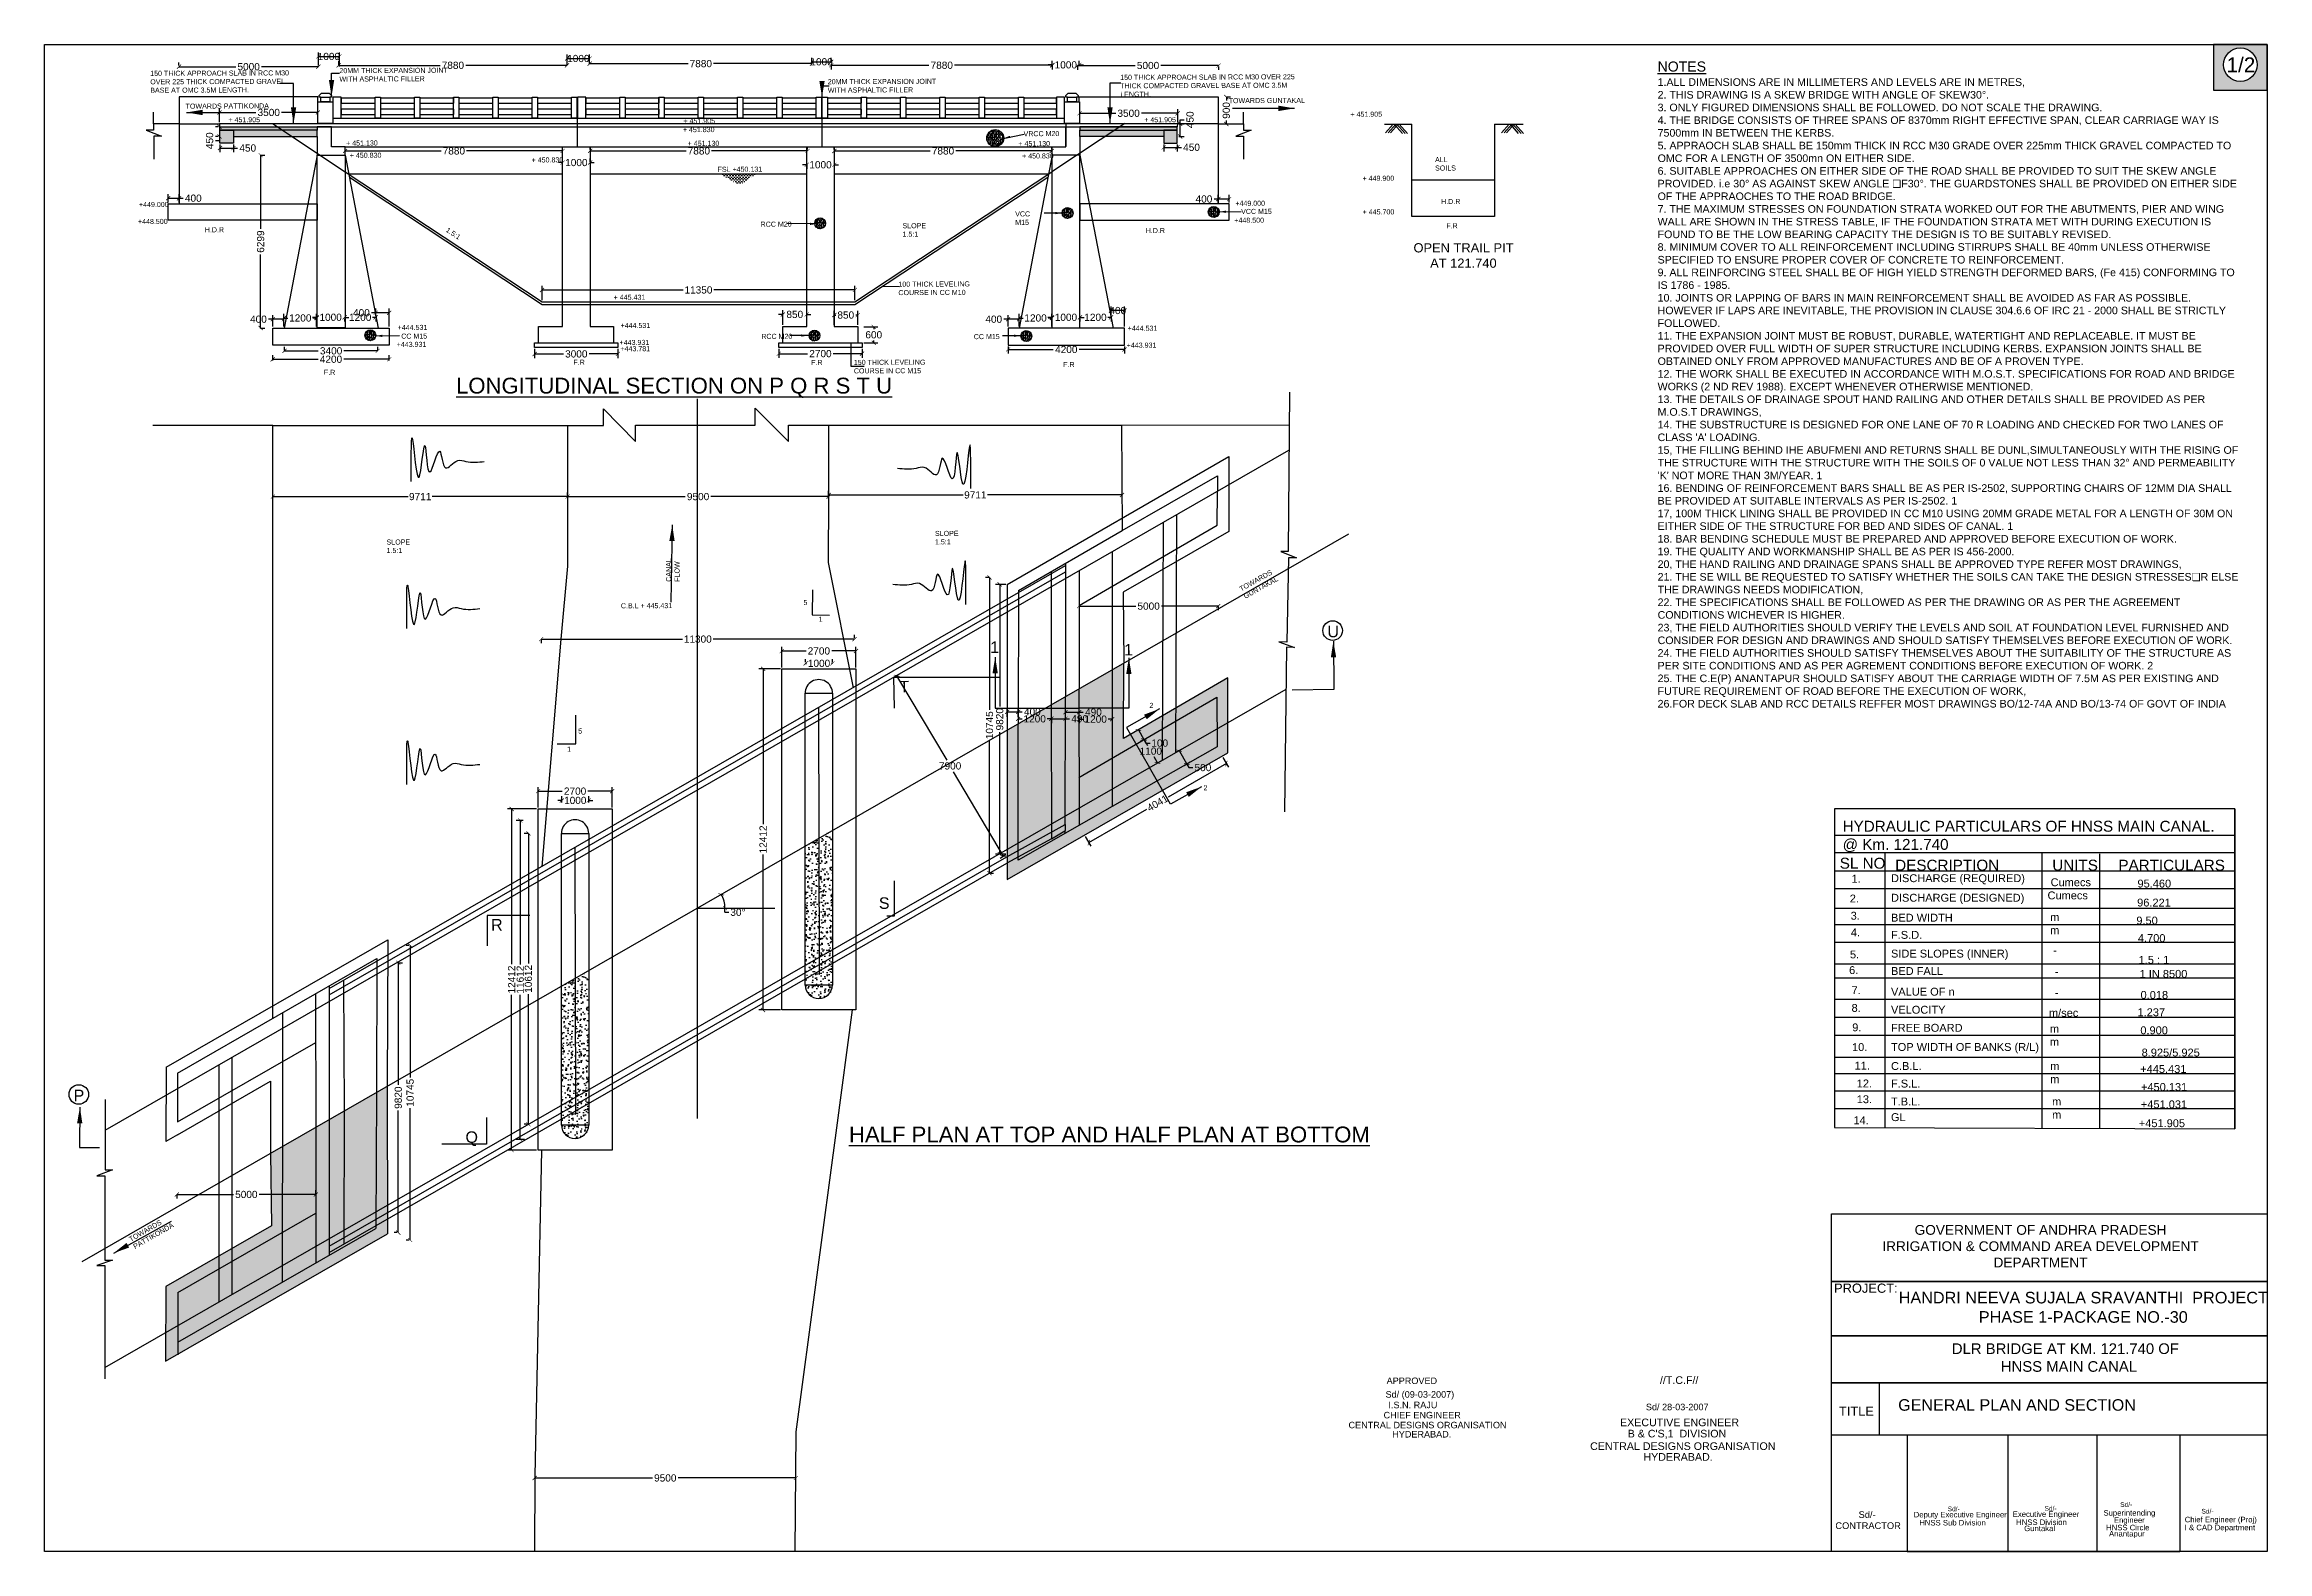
# Model space of a CAD drawing. Header units: inches. Extents: x 0 to 11487, y 0 to 10656.
# Drawn here: x 592.7 to 689.3, y 478.4 to 543.8 of the extents above; entities that cross this region are included whole.
import ezdxf

# ---------------------------------------------------------------- set-up
doc = ezdxf.new("R2010")
doc.units = ezdxf.units.IN
doc.header["$MEASUREMENT"] = 0
for name, color, linetype in [('DIMENSION', 255, 'Continuous'), ('DRAWING', 7, 'Continuous'), ('TEXT', 255, 'Continuous')]:
    doc.layers.add(name, color=color, linetype=linetype)
doc.styles.get("Standard").update_dxf_attribs({"font": 'arial.ttf'})
doc.styles.add('TIMES NEW ROMAN', font='times.ttf')
doc.dimstyles.new('dig', dxfattribs={"dimtxt": 0.3125, "dimasz": 0.18, "dimexe": 0.18, "dimexo": 0.0625, "dimgap": 0.09, "dimtad": 0, "dimtih": 1, "dimtoh": 1, "dimdec": 4, "dimzin": 0, "dimdsep": 46, "dimtxsty": 'Standard', "dimblk": 'ARCHTICK', "dimcen": 0.09, "dimadec": 0, "dimazin": 0, "dimtfac": 1, "dimtdec": 4, "dimtofl": 0, "dimtmove": 0, "dimatfit": 3, "dimldrblk": 'ARCHTICK', "dimfxl": 1, "dimtolj": 1, "dimtzin": 0, "dimarcsym": 0})
doc.dimstyles.new('ISO-25', dxfattribs={"dimtxt": 0.636364, "dimasz": 0.703125, "dimexe": 1.25, "dimexo": 0.625, "dimtad": 0, "dimtih": 1, "dimtoh": 1, "dimlfac": 100, "dimtxsty": 'TIMES NEW ROMAN', "dimcen": 2.5, "dimadec": 0, "dimazin": 0, "dimtfac": 1, "dimtmove": 0, "dimatfit": 3, "dimfxl": 1, "dimarcsym": 0})
pattern_1 = [(50, (0, 0), (0.143452037, -0.012550427), [0.015, -0.165]), (355, (0, 0), (-0.027750267, 0.150438427), [0.012, -0.132]), (100.451444, (0.01195, -0.00105), (0.11570177, 0.137887998), [0.012748038, -0.140228422]), (46.1842, (0, 0.04), (0.213448266, -0.033103856), [0.0225, -0.2475]), (96.635635, (0.01779, 0.03724), (0.18693239, 0.19482372), [0.01912207, -0.21034275]), (351.184164, (0, 0.04), (0.18693239, 0.19482372), [0.018, -0.198]), (21, (0.02, 0.03), (0.11938141, -0.080523778), [0.015, -0.165]), (326, (0.02, 0.03), (0.048663066, 0.14503001), [0.012, -0.132]), (71.451445, (0.02995, 0.02329), (0.168044475, 0.06450623), [0.012748038, -0.140228422]), (37.5, (0, 0), (0.002431971, 0.0665787708), [0, -0.1304, 0, -0.134, 0, -0.1325]), (7.5, (0, 0), (0.0526139075, 0.0788823424), [0, -0.0764, 0, -0.1274, 0, -0.0505]), (327.5, (-0.0446, 0), (0.1067644872, -0.0045109743), [0, -0.05, 0, -0.156, 0, -0.207]), (317.5, (-0.0646, 0), (0.116637234, 0.020020996), [0, -0.065, 0, -0.1036, 0, -0.147])]
pattern_2 = [(50, (0, 0), (0.50208213, -0.0439265), [0.0525, -0.5775]), (355, (0, 0), (-0.09712593, 0.5265345), [0.042, -0.462]), (100.451444, (0.04184, -0.00366), (0.4049562, 0.482608), [0.04461813, -0.49079948]), (46.1842, (0, 0.14), (0.74706893, -0.1158635), [0.07875, -0.86625]), (96.63564, (0.06226, 0.13034), (0.65426336, 0.681883), [0.06692724, -0.7361996]), (351.18416, (0, 0.14), (0.65426336, 0.681883), [0.063, -0.693]), (21, (0.07, 0.105), (0.41783494, -0.28183322), [0.0525, -0.5775]), (326, (0.07, 0.105), (0.17032073, 0.50760503), [0.042, -0.462]), (71.451445, (0.1048, 0.0815), (0.58815566, 0.2257718), [0.04461813, -0.49079948]), (37.5, (0, 0), (0.0085119, 0.233025698), [0, -0.4564, 0, -0.469, 0, -0.46375]), (7.5, (0, 0), (0.184148676, 0.2760882), [0, -0.2674, 0, -0.4459, 0, -0.17675]), (327.5, (-0.1561, 0), (0.373675705, -0.01578841), [0, -0.175, 0, -0.546, 0, -0.7245]), (317.5, (-0.2261, 0), (0.40823032, 0.07007349), [0, -0.2275, 0, -0.3626, 0, -0.5145])]

msp = doc.modelspace()

# ---------------------------------------------------------------- texts
at = {"layer": 'TEXT'}
for s, height, p in [('1/2', 0.64421, (687.53318, 542.61595)), ('%%ULONGITUDINAL SECTION ON P Q R S T U', 0.6875, (610.62443, 528.6573)), ('%%UHALF PLAN AT TOP AND HALF PLAN AT BOTTOM', 0.6875, (627.69307, 496.12527)), ('DLR BRIDGE AT KM. 121.740 OF', 0.462, (675.6024, 486.93313)), (' APPROVED', 0.282596, (650.93789, 485.62746)), ('//T.C.F//', 0.331388, (662.92065, 485.63252)), ('Sd/ (09-03-2007)', 0.2825959, (651.00075, 485.037)), (' I.S.N. RAJU ', 0.2825959, (651.01632, 484.57727)), ('Sd/ 28-03-2007', 0.2825959, (662.31049, 484.48937)), ('CENTRAL DESIGNS ORGANISATION', 0.2825959, (649.39316, 483.70484)), ('CHIEF ENGINEER', 0.2825959, (650.91623, 484.13629)), ('EXECUTIVE ENGINEER', 0.3313875, (661.18693, 483.79602)), ('HYDERABAD.', 0.282596, (651.29101, 483.30506)), ('CENTRAL DESIGNS ORGANISATION', 0.3313875, (659.88846, 482.76445)), ("B & C'S,1  DIVISION", 0.3313875, (661.52052, 483.30886)), ('HYDERABAD.', 0.331388, (662.20379, 482.29565)), ('Deputy Executive Engineer', 0.24, (673.94532, 479.83594)), ('Sd/-', 0.204664, (675.42, 480.10151)), (' Executive Engineer', 0.24, (678.1529, 479.85727)), ('Sd/-', 0.204664, (679.62757, 480.12285)), ('Superintending ', 0.24, (682.18712, 479.91054)), ('Sd/-', 0.204664, (682.9148, 480.28993)), ('Sd/-', 0.204664, (686.44498, 479.99968)), ('HNSS Sub Division', 0.24, (674.18692, 479.48312)), ('HNSS Division', 0.24, (678.39449, 479.50445)), ('Guntakal', 0.24, (678.74442, 479.23739)), ('HNSS Circle', 0.24, (682.30238, 479.27246)), ('Anantapur', 0.24, (682.42953, 479.00539)), ('Chief Engineer (Proj)', 0.24, (685.7173, 479.62029)), ('I & CAD Department', 0.24, (685.71738, 479.27622))]:
    msp.add_text(s, height=height, dxfattribs=at).set_placement(p)
for s, height, p in [('1', 0.5, (633.83129, 517.39145)), ('1', 0.5, (639.64262, 517.27752)), ('U', 0.5, (648.47617, 518.067)), ('T', 0.5, (629.88244, 515.67529)), ('2', 0.22, (640.7454, 514.99968)), ('2', 0.22, (643.09329, 511.42071)), ('S', 0.5, (628.99084, 506.27035)), ('R', 0.5, (612.14479, 505.32841)), ('P', 0.5, (594.00985, 497.91402)), ('Q', 0.5, (611.03474, 496.10365))]:
    msp.add_text(s, height=height, rotation=0.2, dxfattribs=at).set_placement(p)
at = {"layer": 'TEXT', "char_height": 0.22, "attachment_point": 1}
for s, insert, width, rotation in [('20MM THICK EXPANSION JOINT\\PWITH ASPHALTIC FILLER', (605.55765, 542.79531), 5.2075229, 0.2), ('150 THICK APPROACH SLAB IN RCC M30 OVER 225 THICK COMPACTED GRAVEL BASE AT OMC 3.5M LENGTH.', (597.33925, 542.67694), 6.4461771, 0.2), ('20MM THICK EXPANSION JOINT\\PWITH ASPHALTIC FILLER', (626.7725, 542.31514), 5.2892233, 0.2), ('150 THICK APPROACH SLAB IN RCC M30 OVER 225 THICK COMPACTED GRAVEL BASE AT OMC 3.5M LENGTH.', (639.475, 542.50343), 7.9956136, 0.2), ('TOWARDS PATTIKONDA', (598.87724, 541.25136), 4.3889188, 0.2), ('TOWARDS GUNTAKAL', (644.18732, 541.49133), 3.5125346, 0.2), ('+ 451.905', (649.47569, 540.8974), 2.4105234, 0.2), ('+ 451.905', (600.73593, 540.65917), 2.1542706, 0.2), ('+ 451.830', (620.4769, 540.23006), 2.158913, 0.2), ('+ 451.905', (620.50046, 540.60828), 2.0168265, 0.2), ('VRCC M20', (635.27653, 540.05524), 1.9859034, 0.2), ('+ 451.905', (640.5204, 540.65916), 1.707342, 0.2), ('+ 451.130', (605.84806, 539.64859), 2.097151, 0.2), ('+ 450.830', (606.00856, 539.11527), 2.2508007, 0.2), ('+ 450.830', (613.90581, 538.91358), 2.3340456, 0.2), ('+ 451.130', (620.68546, 539.63477), 1.9289538, 0.2), ('+ 451.130', (635.05191, 539.62073), 1.6809985, 0.2), ('+ 450.830', (635.21241, 539.08741), 1.6657106, 0.2), ('ALL SOILS', (653.15218, 538.92945), 1.1624366, 0.2), ('FSL +450.131', (621.98418, 538.50857), 2.0488033, 0.2), ('+ 449.900', (650.00188, 538.11724), 2.4105234, 0.2), ('+449.000', (596.8505, 536.97679), 1.1624366, 0.2), ('+449.000', (644.47653, 537.0298), 1.1624366, 0.2), ('H.D.R', (653.41614, 537.10906), 1.1624366, 0.2), ('+448.500', (596.808, 536.24076), 1.1624366, 0.2), ('RCC M20', (623.85359, 536.12284), 1.7601522, 0.2), ('SLOPE 1.5:1', (630.01638, 536.05698), 1.1624366, 0.2), ('VCC M15', (634.91357, 536.56977), 1.1624366, 0.2), ('+448.500', (644.43402, 536.29376), 1.1624366, 0.2), ('VCC M15', (644.72842, 536.67825), 2.4105234, 0.2), ('+ 445.700', (650.00635, 536.65624), 2.4105234, 0.2), ('F.R', (653.63894, 536.0546), 1.1624366, 0.2), ('H.D.R', (599.70995, 535.87983), 1.1624366, 0.2), ('1.5:1', (610.27942, 535.88804), 1.1624366, 326.9994933), ('H.D.R', (640.58335, 535.84622), 1.1624366, 0.2), ('100 THICK LEVELING COURSE IN CC M10', (629.83809, 533.51915), 3.3363819, 0.2), ('+ 445.431', (617.47127, 532.94752), 1.6073957, 0.2), ('+444.531', (608.08886, 531.63717), 1.1624366, 0.2), ('CC M15', (608.24288, 531.26013), 1.1624366, 0.2), ('+444.531', (617.77041, 531.72092), 1.1624366, 0.2), ('RCC M20', (623.88323, 531.25047), 1.5756293, 0.2), ('CC M15', (633.11457, 531.24025), 1.1624366, 0.2), ('+444.531', (639.80022, 531.60193), 1.1624366, 0.2), ('+443.931', (608.04635, 530.90114), 1.1624366, 0.2), ('+443.931', (617.7279, 530.98489), 1.1624366, 0.2), ('+443.781', (617.76664, 530.7137), 1.1624366, 0.2), ('+443.931', (639.75772, 530.8659), 1.1624366, 0.2), ('F.R', (604.88473, 529.68772), 1.1624366, 0.2), ('F.R', (615.72126, 530.12704), 1.1624366, 0.2), ('F.R', (626.05134, 530.11548), 1.1624366, 0.2), ('150 THICK LEVELING COURSE IN CC M15', (627.90454, 530.11883), 3.6763111, 0.2), ('F.R', (636.99891, 530.02367), 1.1624366, 0.2), ('SLOPE 1.5:1', (631.42824, 522.69), 1.1624366, 0.2), ('SLOPE 1.5:1', (607.60464, 522.31551), 1.1624366, 0.2), ('CANAL FLOW', (619.74969, 520.47794), 1.1624366, 90.2), ('TOWARDS GUNTAKAL', (644.62578, 520.24727), 1.1624366, 29.1107938), ('C.B.L + 445.431', (617.7849, 519.54691), 2.3539245, 0.2), ('5', (625.71687, 519.68911), 1.1624366, 0.2), ('1', (626.37444, 518.96398), 1.1624366, 0.2), ('5', (615.93313, 514.10564), 1.1624366, 0.2), ('1', (615.4508, 513.3164), 1.1624366, 0.2), ('TOWARDS PATTIKONDA', (596.38843, 491.99402), 1.1624366, 29.812315)]:
    msp.add_mtext(s, dxfattribs=dict(at, insert=insert, width=width, rotation=rotation))
at = {"layer": 'TEXT'}
for s, insert, char_height, width, attachment_point in [("{\\H1.3233x;\\LNOTES} \\P1.ALL DIMENSIONS ARE IN MILLIMETERS AND LEVELS ARE IN METRES,\\P2. THIS DRAWING IS A SKEW BRIDGE WITH ANGLE OF SKEW30°. \\P3. ONLY FIGURED DIMENSIONS SHALL BE FOLLOWED. DO NOT SCALE THE DRAWING. \\P4. THE BRIDGE CONSISTS OF THREE SPANS OF 8370mm RIGHT EFFECTIVE SPAN, CLEAR CARRIAGE WAY IS 7500mm IN BETWEEN THE KERBS.\\P5. APPRAOCH SLAB SHALL BE 150mm THICK IN RCC M30 GRADE OVER 225mm THICK GRAVEL COMPACTED TO OMC FOR A LENGTH OF 3500mn ON EITHER SIDE.\\P6. SUITABLE APPROACHES ON EITHER SIDE OF THE ROAD SHALL BE PROVIDED TO SUIT THE SKEW ANGLE PROVIDED. i.e 30° AS AGAINST SKEW ANGLE ❑F30°. THE GUARDSTONES SHALL BE PROVIDED ON EITHER SIDE OF THE APPRAOCHES TO THE ROAD BRIDGE. \\P7. THE MAXIMUM STRESSES ON FOUNDATION STRATA WORKED OUT FOR THE ABUTMENTS, PIER AND WING WALL ARE SHOWN IN THE STRESS TABLE, IF THE FOUNDATION STRATA MET WITH DURING EXECUTION IS FOUND TO BE THE LOW BEARING CAPACITY THE DESIGN IS TO BE SUITABLY REVISED. \\P8. MINIMUM COVER TO ALL REINFORCEMENT INCLUDING STIRRUPS SHALL BE 40mm UNLESS OTHERWISE SPECIFIED TO ENSURE PROPER COVER OF CONCRETE TO REINFORCEMENT. \\P9. ALL REINFORCING STEEL SHALL BE OF HIGH YIELD STRENGTH DEFORMED BARS, (Fe 415) CONFORMING TO IS 1786 - 1985. \\P10. JOINTS OR LAPPING OF BARS IN MAIN REINFORCEMENT SHALL BE AVOIDED AS FAR AS POSSIBLE. HOWEVER IF LAPS ARE INEVITABLE, THE PROVISION IN CLAUSE 304.6.6 OF IRC 21 - 2000 SHALL BE STRICTLY FOLLOWED.\\P11. THE EXPANSION JOINT MUST BE ROBUST, DURABLE, WATERTIGHT AND REPLACEABLE. IT MUST BE PROVIDED OVER FULL WIDTH OF SUPER STRUCTURE INCLUDING KERBS. EXPANSION JOINTS SHALL BE OBTAINED ONLY FROM APPROVED MANUFACTURES AND BE OF A PROVEN TYPE. \\P12. THE WORK SHALL BE EXECUTED IN ACCORDANCE WITH M.O.S.T. SPECIFICATIONS FOR ROAD AND BRIDGE WORKS (2 ND REV 1988). EXCEPT WHENEVER OTHERWISE MENTIONED. \\P13. THE DETAILS OF DRAINAGE SPOUT HAND RAILING AND OTHER DETAILS SHALL BE PROVIDED AS PER M.O.S.T DRAWINGS, \\P14. THE SUBSTRUCTURE IS DESIGNED FOR ONE LANE OF 70 R LOADING AND CHECKED FOR TWO LANES OF CLASS 'A' LOADING. \\P15, THE FILLING BEHIND IHE ABUFMENI AND RETURNS SHALL BE DUNL,SIMULTANEOUSLY WITH THE RISING OF THE STRUCTURE WITH THE STRUCTURE WITH THE SOILS OF 0 VALUE NOT LESS THAN 32° AND PERMEABILITY 'K' NOT MORE THAN 3M/YEAR. 1\\P16. BENDING OF REINFORCEMENT BARS SHALL BE AS PER IS-2502, SUPPORTING CHAIRS OF 12MM DIA SHALL BE PROVIDED AT SUITABLE INTERVALS AS PER IS-2502. 1\\P17, 100M THICK LINING SHALL BE PROVIDED IN CC M10 USING 20MM GRADE METAL FOR A LENGTH OF 30M ON EITHER SIDE OF THE STRUCTURE FOR BED AND SIDES OF CANAL. 1\\P18. BAR BENDING SCHEDULE MUST BE PREPARED AND APPROVED BEFORE EXECUTION OF WORK.\\P19. THE QUALITY AND WORKMANSHIP SHALL BE AS PER IS 456-2000. \\P20, THE HAND RAILING AND DRAINAGE SPANS SHALL BE APPROVED TYPE REFER MOST DRAWINGS, \\P21. THE SE WILL BE REQUESTED TO SATISFY WHETHER THE SOILS CAN TAKE THE DESIGN STRESSES❑R ELSE THE DRAWINGS NEEDS MODIFICATION, \\P22. THE SPECIFICATIONS SHALL BE FOLLOWED AS PER THE DRAWING OR AS PER THE AGREEMENT CONDITIONS WICHEVER IS HIGHER. \\P23, THE FIELD AUTHORITIES SHOULD VERIFY THE LEVELS AND SOIL AT FOUNDATION LEVEL FURNISHED AND CONSIDER FOR DESIGN AND DRAWINGS AND SHOULD SATISFY THEMSELVES BEFORE EXECUTION OF WORK.\\P24. THE FIELD AUTHORITIES SHOULD SATISFY THEMSELVES ABOUT THE SUITABILITY OF THE STRUCTURE AS PER SITE CONDITIONS AND AS PER AGREMENT CONDITIONS BEFORE EXECUTION OF WORK. 2\\P25. THE C.E(P) ANANTAPUR SHOULD SATISFY ABOUT THE CARRIAGE WIDTH OF 7.5M AS PER EXISTING AND FUTURE REQUIREMENT OF ROAD BEFORE THE EXECUTION OF WORK, \\P26.FOR DECK SLAB AND RCC DETAILS REFFER MOST DRAWINGS BO/12-74A AND BO/13-74 OF GOVT OF INDIA", (662.82004, 543.08209), 0.33060598, 25.3093655, 1), ('\\pi0.07766;OPEN TRAIL PIT \\P\\pi0.80085;AT 121.740', (652.13872, 535.18846), 0.4, 4.4641878, 1), ('\\PHYDRAULIC PARTICULARS OF HNSS MAIN CANAL.  @ Km. 121.740', (670.85692, 510.88512), 0.4730913, 17.011635, 1), (' SL NO', (670.54867, 508.4898), 0.473091, 2.2120205, 1), (' DESCRIPTION ', (672.95811, 508.40503), 0.4730913, 5.1128231, 1), ('UNITS', (679.96413, 508.40503), 0.473091, 1.9910497, 1), ('PARTICULARS', (682.8363, 508.40503), 0.4730913, 4.7688961, 1), ('1.', (671.24375, 507.74888), 0.342289, 0.4428696, 1), ('DISCHARGE (REQUIRED)', (672.95811, 507.77369), 0.3422887, 8.3650517, 1), (' Cumecs \\PCumecs \\P ', (679.75826, 507.59648), 0.342289, 1.8715346, 1), (' 95.460 ', (683.53264, 507.53993), 0.342289, 1.651146, 1), ('2.', (671.1669, 506.88993), 0.342289, 0.4428696, 1), ('3.', (671.20435, 506.14433), 0.342289, 0.4428696, 1), ('DISCHARGE (DESIGNED)', (672.95811, 506.92424), 0.3422887, 8.3267622, 1), ('BED WIDTH', (672.95811, 506.05832), 0.342289, 3.786925, 1), ('\\P 96.221 ', (683.51824, 507.28589), 0.342289, 1.5829918, 1), ('4.', (671.21525, 505.41896), 0.342289, 0.4428696, 1), ('F.S.D.', (672.95811, 505.31209), 0.342289, 1.8490739, 1), ('m \\Pm ', (679.87021, 506.08334), 0.342289, 0.3527838, 1), (' 9.50 \\P', (683.48292, 505.93443), 0.342289, 1.0926738, 1), (' 4.700 \\P', (683.55018, 505.17207), 0.342289, 1.3719099, 1), ('5.', (671.1751, 504.46139), 0.342289, 0.4428696, 1), ('SIDE SLOPES (INNER)', (672.95811, 504.49852), 0.3422887, 30.4891834, 1), ('-', (680.006, 504.64359), 0.34229, 0.3527838, 1), (' 1.5 : 1 ', (683.58335, 504.22748), 0.342289, 1.443006, 1), ('6.', (671.13851, 503.78057), 0.342289, 0.4428696, 1), ('BED FALL', (672.95811, 503.7415), 0.342289, 3.2027573, 1), ('-', (680.07041, 503.71449), 0.34229, 0.3527838, 1), ('1 IN 8500 \\P', (683.75791, 503.61761), 0.342289, 2.0985612, 1), ('7.', (671.2458, 502.91071), 0.342289, 0.4428696, 1), ('VALUE OF n', (672.95811, 502.84282), 0.342289, 3.9600745, 1), ('-', (680.07041, 502.79967), 0.34229, 0.3527838, 1), (' 0.018 \\P', (683.66568, 502.7028), 0.342289, 1.3738712, 1), ('8.', (671.2458, 502.13893), 0.342289, 0.4428696, 1), ('9.', (671.27451, 501.29392), 0.342289, 0.4428696, 1), ('VELOCITY', (672.95811, 502.05869), 0.342289, 3.4236838, 1), ('FREE BOARD', (672.95811, 501.27456), 0.342289, 4.4175144, 1), ('m/sec', (679.82035, 501.9231), 0.342289, 1.3013041, 1), (' 1.237', (683.53444, 501.94992), 0.342289, 1.3731357, 1), ('10.', (671.26523, 500.43613), 0.342289, 0.4428696, 1), ('TOP WIDTH OF BANKS (R/L)', (672.95811, 500.44253), 0.3422887, 9.2887415, 1), ('m \\Pm ', (679.85888, 501.23453), 0.342289, 0.3527838, 1), (' 0.900 \\P', (683.65705, 501.16556), 0.342289, 1.3719099, 1), ('11.', (671.3765, 499.6328), 0.342289, 0.4428696, 1), ('C.B.L.', (672.95811, 499.61451), 0.342289, 1.833487, 1), ('m \\Pm ', (679.87452, 499.60984), 0.342289, 0.3527838, 1), (' +445.431', (683.65241, 499.48443), 0.342289, 2.2248181, 1), (' 8.925/5.925', (683.71331, 500.20014), 0.3422887, 3.6969102, 1), ('12.', (671.46932, 498.85704), 0.342289, 0.4428696, 1), ('F.S.L.', (672.95811, 498.85215), 0.342289, 1.7338668, 1), ('\\P +450.131', (683.68516, 499.27314), 0.342289, 2.2248181, 1), ('13.', (671.47073, 498.17182), 0.342289, 0.4428696, 1), ('T.B.L.', (672.95811, 498.07338), 0.342289, 1.7745281, 1), ('GL', (672.95811, 497.39318), 0.342289, 8.3653905, 1), ('m \\Pm ', (679.95557, 498.07141), 0.342289, 0.3527838, 1), (' +451.031', (683.68056, 497.95005), 0.342289, 2.2248181, 1), ('14.', (671.32674, 497.25794), 0.342289, 0.4428696, 1), (' \\P +451.905', (683.59098, 497.70029), 0.342289, 2.2235923, 1), ('HANDRI NEEVA SUJALA SRAVANTHI  PROJECT\\PPHASE 1-PACKAGE NO.-30', (681.31157, 489.63411), 0.504, 21.6, 2), (' HNSS MAIN CANAL', (677.55045, 486.62172), 0.462, 6.3774436, 1), ('Engineer', (682.64066, 479.83842), 0.24, 1.3861719, 1)]:
    msp.add_mtext(s, dxfattribs=dict(at, insert=insert, char_height=char_height, width=width, attachment_point=attachment_point))
at = {"layer": 'TEXT', "color": 7}
for s, insert, char_height, width, attachment_point in [('GOVERNMENT OF ANDHRA PRADESH\\PIRRIGATION & COMMAND AREA DEVELOPMENT DEPARTMENT', (679.45433, 491.61579), 0.4246452, 16.3215524, 5), ('PROJECT:', (670.48472, 489.99211), 0.4, 3.2509072, 1), ('GENERAL PLAN AND SECTION', (673.27056, 484.96888), 0.5, 15.2413574, 1), ('TITLE', (670.69636, 484.64658), 0.4, 3.2509072, 1), ('         Sd/-\\PCONTRACTOR', (670.54173, 479.71329), 0.2887587, 4.2990256, 4)]:
    msp.add_mtext(s, dxfattribs=dict(at, insert=insert, char_height=char_height, width=width, attachment_point=attachment_point))

# ---------------------------------------------------------------- blocks, each defined once
blk = doc.blocks.new('FSL')
at = {"layer": 'DRAWING', "ltscale": 0.02}
for points in [[(-0.37, 0), (0.817, 0)], [(4.406, 0), (5.646, 0)]]:
    blk.add_lwpolyline(points, dxfattribs=at)
blk = doc.blocks.new('_ArchTick')
at = {"color": 0, "linetype": 'ByBlock', "const_width": 0.15}
blk.add_lwpolyline([(-0.5, -0.5), (0.5, 0.5)], dxfattribs=at)
blk = doc.blocks.new('*D41')
at = {"layer": 'Defpoints', "color": 0, "transparency": 16777216}
for p in [(598.589, 542.848), (604.644, 542.856), (604.644, 542.848)]:
    blk.add_point(p, dxfattribs=at)
at = {"layer": 'TEXT', "color": 0, "lineweight": -2, "transparency": 16777216}
for p, q in [((598.589, 542.911), (598.589, 543.036)), ((598.589, 542.856), (601.06, 542.856)), ((604.644, 542.856), (602.172, 542.856)), ((604.644, 542.911), (604.644, 543.036))]:
    blk.add_line(p, q, dxfattribs=at)
at = {"layer": 'TEXT', "color": 0, "lineweight": -2, "transparency": 16777216, "xscale": 0.18, "yscale": 0.18, "zscale": 0.18, "rotation": 180}
blk.add_blockref('_ArchTick', (598.589, 542.856), dxfattribs=at)
at = {"layer": 'TEXT', "color": 0, "lineweight": -2, "transparency": 16777216, "xscale": 0.18, "yscale": 0.18, "zscale": 0.18}
blk.add_blockref('_ArchTick', (604.644, 542.856), dxfattribs=at)
at = {"layer": 'TEXT', "color": 0, "transparency": 16777216, "insert": (601.616, 542.856), "char_height": 0.3125, "attachment_point": 5}
blk.add_mtext('\\A1;5000', dxfattribs=at)
blk = doc.blocks.new('*D42')
at = {"layer": 'Defpoints', "color": 0, "transparency": 16777216}
for p in [(604.644, 542.856), (605.558, 543.3), (605.558, 542.795)]:
    blk.add_point(p, dxfattribs=at)
at = {"layer": 'TEXT', "color": 0, "lineweight": -2, "transparency": 16777216}
for p, q in [((604.644, 542.919), (604.644, 543.48)), ((604.644, 543.3), (605.558, 543.3)), ((605.558, 542.858), (605.558, 543.48))]:
    blk.add_line(p, q, dxfattribs=at)
at = {"layer": 'TEXT', "color": 0, "lineweight": -2, "transparency": 16777216, "xscale": 0.18, "yscale": 0.18, "zscale": 0.18, "rotation": 180}
blk.add_blockref('_ArchTick', (604.644, 543.3), dxfattribs=at)
at = {"layer": 'TEXT', "color": 0, "lineweight": -2, "transparency": 16777216, "xscale": 0.18, "yscale": 0.18, "zscale": 0.18}
blk.add_blockref('_ArchTick', (605.558, 543.3), dxfattribs=at)
at = {"layer": 'TEXT', "color": 0, "transparency": 16777216, "insert": (605.101, 543.3), "char_height": 0.3125, "attachment_point": 5}
blk.add_mtext('\\A1;1000', dxfattribs=at)
blk = doc.blocks.new('*D43')
at = {"layer": 'Defpoints', "color": 0, "transparency": 16777216}
for p in [(605.529, 542.878), (615.448, 542.915), (615.448, 542.878)]:
    blk.add_point(p, dxfattribs=at)
at = {"layer": 'TEXT', "color": 0, "lineweight": -2, "transparency": 16777216}
for p, q in [((605.529, 542.941), (605.529, 543.095)), ((605.529, 542.915), (609.934, 542.915)), ((615.448, 542.915), (611.043, 542.915)), ((615.448, 542.941), (615.448, 543.095))]:
    blk.add_line(p, q, dxfattribs=at)
at = {"layer": 'TEXT', "color": 0, "lineweight": -2, "transparency": 16777216, "xscale": 0.18, "yscale": 0.18, "zscale": 0.18, "rotation": 180}
blk.add_blockref('_ArchTick', (605.529, 542.915), dxfattribs=at)
at = {"layer": 'TEXT', "color": 0, "lineweight": -2, "transparency": 16777216, "xscale": 0.18, "yscale": 0.18, "zscale": 0.18}
blk.add_blockref('_ArchTick', (615.448, 542.915), dxfattribs=at)
at = {"layer": 'TEXT', "color": 0, "transparency": 16777216, "insert": (610.488, 542.915), "char_height": 0.3125, "attachment_point": 5}
blk.add_mtext('\\A1;7880', dxfattribs=at)
blk = doc.blocks.new('*D44')
at = {"layer": 'Defpoints', "color": 0, "transparency": 16777216}
for p in [(615.448, 542.915), (616.429, 543.211), (616.429, 542.915)]:
    blk.add_point(p, dxfattribs=at)
at = {"layer": 'TEXT', "color": 0, "lineweight": -2, "transparency": 16777216}
for p, q in [((615.448, 542.978), (615.448, 543.391)), ((615.448, 543.211), (616.429, 543.211)), ((616.429, 542.978), (616.429, 543.391))]:
    blk.add_line(p, q, dxfattribs=at)
at = {"layer": 'TEXT', "color": 0, "lineweight": -2, "transparency": 16777216, "xscale": 0.18, "yscale": 0.18, "zscale": 0.18, "rotation": 180}
blk.add_blockref('_ArchTick', (615.448, 543.211), dxfattribs=at)
at = {"layer": 'TEXT', "color": 0, "lineweight": -2, "transparency": 16777216, "xscale": 0.18, "yscale": 0.18, "zscale": 0.18}
blk.add_blockref('_ArchTick', (616.429, 543.211), dxfattribs=at)
at = {"layer": 'TEXT', "color": 0, "transparency": 16777216, "insert": (615.938, 543.211), "char_height": 0.3125, "attachment_point": 5}
blk.add_mtext('\\A1;1000', dxfattribs=at)
blk = doc.blocks.new('*D45')
at = {"layer": 'Defpoints', "color": 0, "transparency": 16777216}
for p in [(616.429, 542.966), (626.084, 542.988), (626.084, 542.966)]:
    blk.add_point(p, dxfattribs=at)
at = {"layer": 'TEXT', "color": 0, "lineweight": -2, "transparency": 16777216}
for p, q in [((616.429, 543.028), (616.429, 543.168)), ((616.429, 542.988), (620.702, 542.988)), ((626.084, 542.988), (621.811, 542.988)), ((626.084, 543.028), (626.084, 543.168))]:
    blk.add_line(p, q, dxfattribs=at)
at = {"layer": 'TEXT', "color": 0, "lineweight": -2, "transparency": 16777216, "xscale": 0.18, "yscale": 0.18, "zscale": 0.18, "rotation": 180}
blk.add_blockref('_ArchTick', (616.429, 542.988), dxfattribs=at)
at = {"layer": 'TEXT', "color": 0, "lineweight": -2, "transparency": 16777216, "xscale": 0.18, "yscale": 0.18, "zscale": 0.18}
blk.add_blockref('_ArchTick', (626.084, 542.988), dxfattribs=at)
at = {"layer": 'TEXT', "color": 0, "transparency": 16777216, "insert": (621.257, 542.988), "char_height": 0.3125, "attachment_point": 5}
blk.add_mtext('\\A1;7880', dxfattribs=at)
blk = doc.blocks.new('*D46')
at = {"layer": 'Defpoints', "color": 0, "transparency": 16777216}
for p in [(626.084, 542.988), (626.922, 543.067), (626.922, 542.988)]:
    blk.add_point(p, dxfattribs=at)
at = {"layer": 'TEXT', "color": 0, "lineweight": -2, "transparency": 16777216}
for p, q in [((626.084, 543.05), (626.084, 543.247)), ((626.084, 543.067), (626.922, 543.067)), ((626.922, 543.05), (626.922, 543.247))]:
    blk.add_line(p, q, dxfattribs=at)
at = {"layer": 'TEXT', "color": 0, "lineweight": -2, "transparency": 16777216, "xscale": 0.18, "yscale": 0.18, "zscale": 0.18, "rotation": 180}
blk.add_blockref('_ArchTick', (626.084, 543.067), dxfattribs=at)
at = {"layer": 'TEXT', "color": 0, "lineweight": -2, "transparency": 16777216, "xscale": 0.18, "yscale": 0.18, "zscale": 0.18}
blk.add_blockref('_ArchTick', (626.922, 543.067), dxfattribs=at)
at = {"layer": 'TEXT', "color": 0, "transparency": 16777216, "insert": (626.503, 543.067), "char_height": 0.3125, "attachment_point": 5}
blk.add_mtext('\\A1;1000', dxfattribs=at)
blk = doc.blocks.new('*D47')
at = {"layer": 'Defpoints', "color": 0, "transparency": 16777216}
for p in [(626.922, 542.988), (636.527, 542.988), (636.527, 542.918)]:
    blk.add_point(p, dxfattribs=at)
at = {"layer": 'TEXT', "color": 0, "lineweight": -2, "transparency": 16777216}
for p, q in [((626.922, 542.925), (626.922, 542.738)), ((626.922, 542.918), (631.169, 542.918)), ((636.527, 542.918), (632.279, 542.918)), ((636.527, 542.925), (636.527, 542.738))]:
    blk.add_line(p, q, dxfattribs=at)
at = {"layer": 'TEXT', "color": 0, "lineweight": -2, "transparency": 16777216, "xscale": 0.18, "yscale": 0.18, "zscale": 0.18, "rotation": 180}
blk.add_blockref('_ArchTick', (626.922, 542.918), dxfattribs=at)
at = {"layer": 'TEXT', "color": 0, "lineweight": -2, "transparency": 16777216, "xscale": 0.18, "yscale": 0.18, "zscale": 0.18}
blk.add_blockref('_ArchTick', (636.527, 542.918), dxfattribs=at)
at = {"layer": 'TEXT', "color": 0, "transparency": 16777216, "insert": (631.724, 542.918), "char_height": 0.3125, "attachment_point": 5}
blk.add_mtext('\\A1;7880', dxfattribs=at)
blk = doc.blocks.new('*D48')
at = {"layer": 'Defpoints', "color": 0, "transparency": 16777216}
for p in [(636.527, 542.918), (637.698, 542.934), (637.698, 542.918)]:
    blk.add_point(p, dxfattribs=at)
at = {"layer": 'TEXT', "color": 0, "lineweight": -2, "transparency": 16777216}
for p, q in [((636.527, 542.934), (636.347, 542.934)), ((636.527, 542.981), (636.527, 543.114)), ((637.698, 542.981), (637.698, 543.114)), ((637.698, 542.934), (637.878, 542.934))]:
    blk.add_line(p, q, dxfattribs=at)
at = {"layer": 'TEXT', "color": 0, "lineweight": -2, "transparency": 16777216, "xscale": 0.18, "yscale": 0.18, "zscale": 0.18}
blk.add_blockref('_ArchTick', (636.527, 542.934), dxfattribs=at)
at = {"layer": 'TEXT', "color": 0, "lineweight": -2, "transparency": 16777216, "xscale": 0.18, "yscale": 0.18, "zscale": 0.18, "rotation": 180}
blk.add_blockref('_ArchTick', (637.698, 542.934), dxfattribs=at)
at = {"layer": 'TEXT', "color": 0, "transparency": 16777216, "insert": (637.112, 542.934), "char_height": 0.3125, "attachment_point": 5}
blk.add_mtext('\\A1;1000', dxfattribs=at)
blk = doc.blocks.new('*D49')
at = {"layer": 'Defpoints', "color": 0, "transparency": 16777216}
for p in [(637.619, 542.934), (643.751, 542.934), (643.751, 542.907)]:
    blk.add_point(p, dxfattribs=at)
at = {"layer": 'TEXT', "color": 0, "lineweight": -2, "transparency": 16777216}
for p, q in [((637.619, 542.907), (640.129, 542.907)), ((637.619, 542.871), (637.619, 542.727)), ((643.751, 542.907), (641.241, 542.907)), ((643.751, 542.871), (643.751, 542.727))]:
    blk.add_line(p, q, dxfattribs=at)
at = {"layer": 'TEXT', "color": 0, "lineweight": -2, "transparency": 16777216, "xscale": 0.18, "yscale": 0.18, "zscale": 0.18, "rotation": 180}
blk.add_blockref('_ArchTick', (637.619, 542.907), dxfattribs=at)
at = {"layer": 'TEXT', "color": 0, "lineweight": -2, "transparency": 16777216, "xscale": 0.18, "yscale": 0.18, "zscale": 0.18}
blk.add_blockref('_ArchTick', (643.751, 542.907), dxfattribs=at)
at = {"layer": 'TEXT', "color": 0, "transparency": 16777216, "insert": (640.685, 542.907), "char_height": 0.3125, "attachment_point": 5}
blk.add_mtext('\\A1;5000', dxfattribs=at)
blk = doc.blocks.new('*D50')
at = {"layer": 'Defpoints', "color": 0, "transparency": 16777216}
for p in [(644.043, 541.541), (644.086, 541.541), (644.043, 540.371)]:
    blk.add_point(p, dxfattribs=at)
at = {"layer": 'TEXT', "color": 0, "lineweight": -2, "transparency": 16777216}
for p, q in [((644.086, 541.541), (644.086, 541.39)), ((644.106, 541.541), (644.266, 541.541)), ((644.086, 540.371), (644.086, 540.521)), ((644.106, 540.371), (644.266, 540.371))]:
    blk.add_line(p, q, dxfattribs=at)
at = {"layer": 'TEXT', "color": 0, "lineweight": -2, "transparency": 16777216, "xscale": 0.18, "yscale": 0.18, "zscale": 0.18}
for p, rotation in [((644.086, 541.541), 90), ((644.086, 540.371), 270)]:
    blk.add_blockref('_ArchTick', p, dxfattribs=dict(at, rotation=rotation))
at = {"layer": 'TEXT', "color": 0, "transparency": 16777216, "insert": (644.086, 540.956), "char_height": 0.3125, "attachment_point": 5, "rotation": 90}
blk.add_mtext('\\A1;900', dxfattribs=at)
blk = doc.blocks.new('*D51')
at = {"layer": 'Defpoints', "color": 0, "transparency": 16777216}
for p in [(637.707, 540.862), (637.707, 540.832), (641.973, 540.371)]:
    blk.add_point(p, dxfattribs=at)
at = {"layer": 'TEXT', "color": 0, "lineweight": -2, "transparency": 16777216}
for p, q in [((637.707, 540.832), (639.284, 540.832)), ((637.707, 540.8), (637.707, 540.652)), ((641.973, 540.832), (640.396, 540.832)), ((641.973, 540.433), (641.973, 541.012))]:
    blk.add_line(p, q, dxfattribs=at)
at = {"layer": 'TEXT', "color": 0, "lineweight": -2, "transparency": 16777216, "xscale": 0.18, "yscale": 0.18, "zscale": 0.18, "rotation": 180}
blk.add_blockref('_ArchTick', (637.707, 540.832), dxfattribs=at)
at = {"layer": 'TEXT', "color": 0, "lineweight": -2, "transparency": 16777216, "xscale": 0.18, "yscale": 0.18, "zscale": 0.18}
blk.add_blockref('_ArchTick', (641.973, 540.832), dxfattribs=at)
at = {"layer": 'TEXT', "color": 0, "transparency": 16777216, "insert": (639.84, 540.832), "char_height": 0.3125, "attachment_point": 5}
blk.add_mtext('\\A1;3500', dxfattribs=at)
blk = doc.blocks.new('*D52')
at = {"layer": 'Defpoints', "color": 0, "transparency": 16777216}
for p in [(641.954, 539.82), (641.973, 540.371), (642.08, 540.371)]:
    blk.add_point(p, dxfattribs=at)
at = {"layer": 'TEXT', "color": 0, "lineweight": -2, "transparency": 16777216}
for p, q in [((642.016, 539.82), (642.26, 539.82)), ((642.036, 540.371), (642.26, 540.371)), ((642.08, 540.371), (642.08, 540.551)), ((642.08, 540.551), (642.26, 540.551)), ((642.08, 539.82), (642.08, 540.371))]:
    blk.add_line(p, q, dxfattribs=at)
at = {"layer": 'TEXT', "color": 0, "lineweight": -2, "transparency": 16777216, "xscale": 0.18, "yscale": 0.18, "zscale": 0.18}
for p, rotation in [((642.08, 540.371), 90), ((642.08, 539.82), 270)]:
    blk.add_blockref('_ArchTick', p, dxfattribs=dict(at, rotation=rotation))
at = {"layer": 'TEXT', "color": 0, "transparency": 16777216, "insert": (642.51, 540.551), "char_height": 0.3125, "attachment_point": 5, "rotation": 90}
blk.add_mtext('\\A1;450', dxfattribs=at)
blk = doc.blocks.new('*D53')
at = {"layer": 'Defpoints', "color": 0, "transparency": 16777216}
for p in [(641.369, 539.534), (641.954, 539.534), (641.954, 539.352)]:
    blk.add_point(p, dxfattribs=at)
at = {"layer": 'TEXT', "color": 0, "lineweight": -2, "transparency": 16777216}
for p, q in [((641.369, 539.472), (641.369, 539.172)), ((641.369, 539.352), (641.954, 539.352)), ((641.954, 539.472), (641.954, 539.172)), ((641.954, 539.352), (642.134, 539.352))]:
    blk.add_line(p, q, dxfattribs=at)
at = {"layer": 'TEXT', "color": 0, "lineweight": -2, "transparency": 16777216, "xscale": 0.18, "yscale": 0.18, "zscale": 0.18, "rotation": 180}
blk.add_blockref('_ArchTick', (641.369, 539.352), dxfattribs=at)
at = {"layer": 'TEXT', "color": 0, "lineweight": -2, "transparency": 16777216, "xscale": 0.18, "yscale": 0.18, "zscale": 0.18}
blk.add_blockref('_ArchTick', (641.954, 539.352), dxfattribs=at)
at = {"layer": 'TEXT', "color": 0, "transparency": 16777216, "insert": (642.575, 539.352), "char_height": 0.3125, "attachment_point": 5}
blk.add_mtext('\\A1;450', dxfattribs=at)
blk = doc.blocks.new('*D55')
at = {"layer": 'Defpoints', "color": 0, "transparency": 16777216}
for p in [(643.734, 537.107), (643.734, 536.899), (644.208, 536.899)]:
    blk.add_point(p, dxfattribs=at)
at = {"layer": 'TEXT', "color": 0, "lineweight": -2, "transparency": 16777216}
for p, q in [((643.734, 537.107), (643.554, 537.107)), ((643.734, 536.961), (643.734, 537.287)), ((644.208, 537.107), (643.734, 537.107)), ((644.208, 536.961), (644.208, 537.287))]:
    blk.add_line(p, q, dxfattribs=at)
at = {"layer": 'TEXT', "color": 0, "lineweight": -2, "transparency": 16777216, "xscale": 0.18, "yscale": 0.18, "zscale": 0.18, "rotation": 180}
blk.add_blockref('_ArchTick', (643.734, 537.107), dxfattribs=at)
at = {"layer": 'TEXT', "color": 0, "lineweight": -2, "transparency": 16777216, "xscale": 0.18, "yscale": 0.18, "zscale": 0.18}
blk.add_blockref('_ArchTick', (644.208, 537.107), dxfattribs=at)
at = {"layer": 'TEXT', "color": 0, "transparency": 16777216, "insert": (643.113, 537.107), "char_height": 0.3125, "attachment_point": 5}
blk.add_mtext('\\A1;400', dxfattribs=at)
blk = doc.blocks.new('*D56')
at = {"layer": 'Defpoints', "color": 0, "transparency": 16777216}
for p in [(639.077, 532.262), (639.077, 531.971), (639.663, 531.503)]:
    blk.add_point(p, dxfattribs=at)
at = {"layer": 'TEXT', "color": 0, "lineweight": -2, "transparency": 16777216}
for p, q in [((639.077, 532.033), (639.077, 532.442)), ((639.663, 532.262), (639.077, 532.262)), ((639.663, 531.565), (639.663, 532.442))]:
    blk.add_line(p, q, dxfattribs=at)
at = {"layer": 'TEXT', "color": 0, "lineweight": -2, "transparency": 16777216, "xscale": 0.18, "yscale": 0.18, "zscale": 0.18, "rotation": 180}
blk.add_blockref('_ArchTick', (639.077, 532.262), dxfattribs=at)
at = {"layer": 'TEXT', "color": 0, "lineweight": -2, "transparency": 16777216, "xscale": 0.18, "yscale": 0.18, "zscale": 0.18}
blk.add_blockref('_ArchTick', (639.663, 532.262), dxfattribs=at)
at = {"layer": 'TEXT', "color": 0, "transparency": 16777216, "insert": (639.37, 532.262), "char_height": 0.3125, "attachment_point": 5}
blk.add_mtext('\\A1;400', dxfattribs=at)
blk = doc.blocks.new('*D57')
at = {"layer": 'Defpoints', "color": 0, "transparency": 16777216}
for p in [(637.726, 531.971), (637.726, 531.967), (639.077, 531.971)]:
    blk.add_point(p, dxfattribs=at)
at = {"layer": 'TEXT', "color": 0, "lineweight": -2, "transparency": 16777216}
for p, q in [((637.726, 531.967), (637.86, 531.967)), ((637.726, 531.908), (637.726, 531.787)), ((639.077, 531.967), (638.943, 531.967)), ((639.077, 531.908), (639.077, 531.787))]:
    blk.add_line(p, q, dxfattribs=at)
at = {"layer": 'TEXT', "color": 0, "lineweight": -2, "transparency": 16777216, "xscale": 0.18, "yscale": 0.18, "zscale": 0.18, "rotation": 180}
blk.add_blockref('_ArchTick', (637.726, 531.967), dxfattribs=at)
at = {"layer": 'TEXT', "color": 0, "lineweight": -2, "transparency": 16777216, "xscale": 0.18, "yscale": 0.18, "zscale": 0.18}
blk.add_blockref('_ArchTick', (639.077, 531.967), dxfattribs=at)
at = {"layer": 'TEXT', "color": 0, "transparency": 16777216, "insert": (638.401, 531.967), "char_height": 0.3125, "attachment_point": 5}
blk.add_mtext('\\A1;1200', dxfattribs=at)
blk = doc.blocks.new('*D58')
at = {"layer": 'Defpoints', "color": 0, "transparency": 16777216}
for p in [(636.51, 531.971), (636.51, 531.967), (637.726, 531.971)]:
    blk.add_point(p, dxfattribs=at)
at = {"layer": 'TEXT', "color": 0, "lineweight": -2, "transparency": 16777216}
for p, q in [((636.51, 531.967), (636.33, 531.967)), ((636.51, 531.908), (636.51, 531.787)), ((637.726, 531.967), (637.906, 531.967)), ((637.726, 531.908), (637.726, 531.787))]:
    blk.add_line(p, q, dxfattribs=at)
at = {"layer": 'TEXT', "color": 0, "lineweight": -2, "transparency": 16777216, "xscale": 0.18, "yscale": 0.18, "zscale": 0.18}
blk.add_blockref('_ArchTick', (636.51, 531.967), dxfattribs=at)
at = {"layer": 'TEXT', "color": 0, "lineweight": -2, "transparency": 16777216, "xscale": 0.18, "yscale": 0.18, "zscale": 0.18, "rotation": 180}
blk.add_blockref('_ArchTick', (637.726, 531.967), dxfattribs=at)
at = {"layer": 'TEXT', "color": 0, "transparency": 16777216, "insert": (637.118, 531.967), "char_height": 0.3125, "attachment_point": 5}
blk.add_mtext('\\A1;1000', dxfattribs=at)
blk = doc.blocks.new('*D59')
at = {"layer": 'Defpoints', "color": 0, "transparency": 16777216}
for p in [(635.088, 531.938), (635.088, 531.506), (636.51, 531.506)]:
    blk.add_point(p, dxfattribs=at)
at = {"layer": 'TEXT', "color": 0, "lineweight": -2, "transparency": 16777216}
for p, q in [((635.088, 531.568), (635.088, 532.118)), ((636.51, 531.568), (636.51, 532.118)), ((635.088, 531.938), (635.258, 531.938)), ((636.51, 531.938), (636.34, 531.938))]:
    blk.add_line(p, q, dxfattribs=at)
at = {"layer": 'TEXT', "color": 0, "lineweight": -2, "transparency": 16777216, "xscale": 0.18, "yscale": 0.18, "zscale": 0.18, "rotation": 180}
blk.add_blockref('_ArchTick', (635.088, 531.938), dxfattribs=at)
at = {"layer": 'TEXT', "color": 0, "lineweight": -2, "transparency": 16777216, "xscale": 0.18, "yscale": 0.18, "zscale": 0.18}
blk.add_blockref('_ArchTick', (636.51, 531.938), dxfattribs=at)
at = {"layer": 'TEXT', "color": 0, "transparency": 16777216, "insert": (635.799, 531.938), "char_height": 0.3125, "attachment_point": 5}
blk.add_mtext('\\A1;1200', dxfattribs=at)
blk = doc.blocks.new('*D60')
at = {"layer": 'Defpoints', "color": 0, "transparency": 16777216}
for p in [(634.603, 531.886), (634.603, 531.503), (635.088, 531.506)]:
    blk.add_point(p, dxfattribs=at)
at = {"layer": 'TEXT', "color": 0, "lineweight": -2, "transparency": 16777216}
for p, q in [((634.603, 531.886), (634.423, 531.886)), ((634.603, 531.565), (634.603, 532.066)), ((635.088, 531.886), (634.603, 531.886)), ((635.088, 531.568), (635.088, 532.066))]:
    blk.add_line(p, q, dxfattribs=at)
at = {"layer": 'TEXT', "color": 0, "lineweight": -2, "transparency": 16777216, "xscale": 0.18, "yscale": 0.18, "zscale": 0.18, "rotation": 180}
blk.add_blockref('_ArchTick', (634.603, 531.886), dxfattribs=at)
at = {"layer": 'TEXT', "color": 0, "lineweight": -2, "transparency": 16777216, "xscale": 0.18, "yscale": 0.18, "zscale": 0.18}
blk.add_blockref('_ArchTick', (635.088, 531.886), dxfattribs=at)
at = {"layer": 'TEXT', "color": 0, "transparency": 16777216, "insert": (633.982, 531.886), "char_height": 0.3125, "attachment_point": 5}
blk.add_mtext('\\A1;400', dxfattribs=at)
blk = doc.blocks.new('*D61')
at = {"layer": 'Defpoints', "color": 0, "transparency": 16777216}
for p in [(634.603, 530.761), (639.663, 530.761), (639.663, 530.57)]:
    blk.add_point(p, dxfattribs=at)
at = {"layer": 'TEXT', "color": 0, "lineweight": -2, "transparency": 16777216}
for p, q in [((634.603, 530.699), (634.603, 530.39)), ((634.603, 530.57), (636.57, 530.57)), ((639.663, 530.57), (637.695, 530.57)), ((639.663, 530.699), (639.663, 530.39))]:
    blk.add_line(p, q, dxfattribs=at)
at = {"layer": 'TEXT', "color": 0, "lineweight": -2, "transparency": 16777216, "xscale": 0.18, "yscale": 0.18, "zscale": 0.18, "rotation": 180}
blk.add_blockref('_ArchTick', (634.603, 530.57), dxfattribs=at)
at = {"layer": 'TEXT', "color": 0, "lineweight": -2, "transparency": 16777216, "xscale": 0.18, "yscale": 0.18, "zscale": 0.18}
blk.add_blockref('_ArchTick', (639.663, 530.57), dxfattribs=at)
at = {"layer": 'TEXT', "color": 0, "transparency": 16777216, "insert": (637.133, 530.57), "char_height": 0.3125, "attachment_point": 5}
blk.add_mtext('\\A1;4200', dxfattribs=at)
blk = doc.blocks.new('*D62')
at = {"layer": 'Defpoints', "color": 0, "transparency": 16777216}
for p in [(624.645, 530.659), (628.263, 530.659), (628.263, 530.389)]:
    blk.add_point(p, dxfattribs=at)
at = {"layer": 'TEXT', "color": 0, "lineweight": -2, "transparency": 16777216}
for p, q in [((624.645, 530.597), (624.645, 530.209)), ((624.645, 530.389), (625.895, 530.389)), ((628.263, 530.389), (627.013, 530.389)), ((628.263, 530.597), (628.263, 530.209))]:
    blk.add_line(p, q, dxfattribs=at)
at = {"layer": 'TEXT', "color": 0, "lineweight": -2, "transparency": 16777216, "xscale": 0.18, "yscale": 0.18, "zscale": 0.18, "rotation": 180}
blk.add_blockref('_ArchTick', (624.645, 530.389), dxfattribs=at)
at = {"layer": 'TEXT', "color": 0, "lineweight": -2, "transparency": 16777216, "xscale": 0.18, "yscale": 0.18, "zscale": 0.18}
blk.add_blockref('_ArchTick', (628.263, 530.389), dxfattribs=at)
at = {"layer": 'TEXT', "color": 0, "transparency": 16777216, "insert": (626.454, 530.389), "char_height": 0.3125, "attachment_point": 5}
blk.add_mtext('\\A1;2700', dxfattribs=at)
blk = doc.blocks.new('*D63')
at = {"layer": 'Defpoints', "color": 0, "transparency": 16777216}
for p in [(624.819, 531.573), (625.858, 532.093), (625.858, 531.573)]:
    blk.add_point(p, dxfattribs=at)
at = {"layer": 'TEXT', "color": 0, "lineweight": -2, "transparency": 16777216}
for p, q in [((624.819, 531.635), (624.819, 532.273)), ((625.858, 531.635), (625.858, 532.273)), ((624.819, 532.093), (624.639, 532.093)), ((625.858, 532.093), (626.038, 532.093))]:
    blk.add_line(p, q, dxfattribs=at)
at = {"layer": 'TEXT', "color": 0, "lineweight": -2, "transparency": 16777216, "xscale": 0.18, "yscale": 0.18, "zscale": 0.18}
blk.add_blockref('_ArchTick', (624.819, 532.093), dxfattribs=at)
at = {"layer": 'TEXT', "color": 0, "lineweight": -2, "transparency": 16777216, "xscale": 0.18, "yscale": 0.18, "zscale": 0.18, "rotation": 180}
blk.add_blockref('_ArchTick', (625.858, 532.093), dxfattribs=at)
at = {"layer": 'TEXT', "color": 0, "transparency": 16777216, "insert": (625.339, 532.093), "char_height": 0.3125, "attachment_point": 5}
blk.add_mtext('\\A1;850', dxfattribs=at)
blk = doc.blocks.new('*D64')
at = {"layer": 'Defpoints', "color": 0, "transparency": 16777216}
for p in [(627.056, 531.573), (628.074, 532.067), (628.074, 531.573)]:
    blk.add_point(p, dxfattribs=at)
at = {"layer": 'TEXT', "color": 0, "lineweight": -2, "transparency": 16777216}
for p, q in [((627.056, 531.635), (627.056, 532.247)), ((628.074, 531.635), (628.074, 532.247)), ((627.056, 532.067), (627.12, 532.067)), ((628.074, 532.067), (627.99, 532.067))]:
    blk.add_line(p, q, dxfattribs=at)
at = {"layer": 'TEXT', "color": 0, "lineweight": -2, "transparency": 16777216, "xscale": 0.18, "yscale": 0.18, "zscale": 0.18, "rotation": 180}
blk.add_blockref('_ArchTick', (627.056, 532.067), dxfattribs=at)
at = {"layer": 'TEXT', "color": 0, "lineweight": -2, "transparency": 16777216, "xscale": 0.18, "yscale": 0.18, "zscale": 0.18}
blk.add_blockref('_ArchTick', (628.074, 532.067), dxfattribs=at)
at = {"layer": 'TEXT', "color": 0, "transparency": 16777216, "insert": (627.555, 532.067), "char_height": 0.3125, "attachment_point": 5}
blk.add_mtext('\\A1;850', dxfattribs=at)
blk = doc.blocks.new('*D65')
at = {"layer": 'Defpoints', "color": 0, "transparency": 16777216}
for p in [(625.858, 538.671), (627.056, 538.671), (627.056, 538.594)]:
    blk.add_point(p, dxfattribs=at)
at = {"layer": 'TEXT', "color": 0, "lineweight": -2, "transparency": 16777216}
for p, q in [((625.858, 538.594), (625.678, 538.594)), ((625.858, 538.609), (625.858, 538.414)), ((627.056, 538.609), (627.056, 538.414)), ((627.056, 538.594), (627.236, 538.594))]:
    blk.add_line(p, q, dxfattribs=at)
at = {"layer": 'TEXT', "color": 0, "lineweight": -2, "transparency": 16777216, "xscale": 0.18, "yscale": 0.18, "zscale": 0.18}
blk.add_blockref('_ArchTick', (625.858, 538.594), dxfattribs=at)
at = {"layer": 'TEXT', "color": 0, "lineweight": -2, "transparency": 16777216, "xscale": 0.18, "yscale": 0.18, "zscale": 0.18, "rotation": 180}
blk.add_blockref('_ArchTick', (627.056, 538.594), dxfattribs=at)
at = {"layer": 'TEXT', "color": 0, "transparency": 16777216, "insert": (626.457, 538.594), "char_height": 0.3125, "attachment_point": 5}
blk.add_mtext('\\A1;1000', dxfattribs=at)
blk = doc.blocks.new('*D66')
at = {"layer": 'Defpoints', "color": 0, "transparency": 16777216}
for p in [(614.039, 530.659), (617.657, 530.659), (617.657, 530.377)]:
    blk.add_point(p, dxfattribs=at)
at = {"layer": 'TEXT', "color": 0, "lineweight": -2, "transparency": 16777216}
for p, q in [((614.039, 530.597), (614.039, 530.197)), ((614.039, 530.377), (615.292, 530.377)), ((617.657, 530.377), (616.404, 530.377)), ((617.657, 530.597), (617.657, 530.197))]:
    blk.add_line(p, q, dxfattribs=at)
at = {"layer": 'TEXT', "color": 0, "lineweight": -2, "transparency": 16777216, "xscale": 0.18, "yscale": 0.18, "zscale": 0.18, "rotation": 180}
blk.add_blockref('_ArchTick', (614.039, 530.377), dxfattribs=at)
at = {"layer": 'TEXT', "color": 0, "lineweight": -2, "transparency": 16777216, "xscale": 0.18, "yscale": 0.18, "zscale": 0.18}
blk.add_blockref('_ArchTick', (617.657, 530.377), dxfattribs=at)
at = {"layer": 'TEXT', "color": 0, "transparency": 16777216, "insert": (615.848, 530.377), "char_height": 0.3125, "attachment_point": 5}
blk.add_mtext('\\A1;3000', dxfattribs=at)
blk = doc.blocks.new('*D67')
at = {"layer": 'Defpoints', "color": 0, "transparency": 16777216}
for p in [(615.252, 538.66), (616.45, 538.69), (616.45, 538.66)]:
    blk.add_point(p, dxfattribs=at)
at = {"layer": 'TEXT', "color": 0, "lineweight": -2, "transparency": 16777216}
for p, q in [((615.252, 538.722), (615.252, 538.87)), ((616.45, 538.722), (616.45, 538.87)), ((615.252, 538.69), (615.072, 538.69)), ((616.45, 538.69), (616.63, 538.69))]:
    blk.add_line(p, q, dxfattribs=at)
at = {"layer": 'TEXT', "color": 0, "lineweight": -2, "transparency": 16777216, "xscale": 0.18, "yscale": 0.18, "zscale": 0.18}
blk.add_blockref('_ArchTick', (615.252, 538.69), dxfattribs=at)
at = {"layer": 'TEXT', "color": 0, "lineweight": -2, "transparency": 16777216, "xscale": 0.18, "yscale": 0.18, "zscale": 0.18, "rotation": 180}
blk.add_blockref('_ArchTick', (616.45, 538.69), dxfattribs=at)
at = {"layer": 'TEXT', "color": 0, "transparency": 16777216, "insert": (615.851, 538.69), "char_height": 0.3125, "attachment_point": 5}
blk.add_mtext('\\A1;1000', dxfattribs=at)
blk = doc.blocks.new('*D68')
at = {"layer": 'Defpoints', "color": 0, "transparency": 16777216}
for p in [(603.175, 530.463), (607.221, 530.511), (607.221, 530.463)]:
    blk.add_point(p, dxfattribs=at)
at = {"layer": 'TEXT', "color": 0, "lineweight": -2, "transparency": 16777216}
for p, q in [((603.175, 530.525), (603.175, 530.691)), ((603.175, 530.511), (604.642, 530.511)), ((607.221, 530.511), (605.754, 530.511)), ((607.221, 530.525), (607.221, 530.691))]:
    blk.add_line(p, q, dxfattribs=at)
at = {"layer": 'TEXT', "color": 0, "lineweight": -2, "transparency": 16777216, "xscale": 0.18, "yscale": 0.18, "zscale": 0.18, "rotation": 180}
blk.add_blockref('_ArchTick', (603.175, 530.511), dxfattribs=at)
at = {"layer": 'TEXT', "color": 0, "lineweight": -2, "transparency": 16777216, "xscale": 0.18, "yscale": 0.18, "zscale": 0.18}
blk.add_blockref('_ArchTick', (607.221, 530.511), dxfattribs=at)
at = {"layer": 'TEXT', "color": 0, "transparency": 16777216, "insert": (605.198, 530.511), "char_height": 0.3125, "attachment_point": 5}
blk.add_mtext('\\A1;3400', dxfattribs=at)
blk = doc.blocks.new('*D69')
at = {"layer": 'Defpoints', "color": 0, "transparency": 16777216}
for p in [(602.662, 530.03), (607.722, 530.146), (607.722, 530.03)]:
    blk.add_point(p, dxfattribs=at)
at = {"layer": 'TEXT', "color": 0, "lineweight": -2, "transparency": 16777216}
for p, q in [((602.662, 530.093), (602.662, 530.326)), ((607.722, 530.093), (607.722, 530.326)), ((602.662, 530.146), (604.63, 530.146)), ((607.722, 530.146), (605.754, 530.146))]:
    blk.add_line(p, q, dxfattribs=at)
at = {"layer": 'TEXT', "color": 0, "lineweight": -2, "transparency": 16777216, "xscale": 0.18, "yscale": 0.18, "zscale": 0.18, "rotation": 180}
blk.add_blockref('_ArchTick', (602.662, 530.146), dxfattribs=at)
at = {"layer": 'TEXT', "color": 0, "lineweight": -2, "transparency": 16777216, "xscale": 0.18, "yscale": 0.18, "zscale": 0.18}
blk.add_blockref('_ArchTick', (607.722, 530.146), dxfattribs=at)
at = {"layer": 'TEXT', "color": 0, "transparency": 16777216, "insert": (605.192, 530.146), "char_height": 0.3125, "attachment_point": 5}
blk.add_mtext('\\A1;4200', dxfattribs=at)
blk = doc.blocks.new('*D70')
at = {"layer": 'Defpoints', "color": 0, "transparency": 16777216}
for p in [(607.136, 532.166), (607.136, 531.971), (607.722, 531.503)]:
    blk.add_point(p, dxfattribs=at)
at = {"layer": 'TEXT', "color": 0, "lineweight": -2, "transparency": 16777216}
for p, q in [((607.136, 532.166), (606.956, 532.166)), ((607.136, 532.033), (607.136, 532.346)), ((607.722, 532.166), (607.136, 532.166)), ((607.722, 531.565), (607.722, 532.346))]:
    blk.add_line(p, q, dxfattribs=at)
at = {"layer": 'TEXT', "color": 0, "lineweight": -2, "transparency": 16777216, "xscale": 0.18, "yscale": 0.18, "zscale": 0.18, "rotation": 180}
blk.add_blockref('_ArchTick', (607.136, 532.166), dxfattribs=at)
at = {"layer": 'TEXT', "color": 0, "lineweight": -2, "transparency": 16777216, "xscale": 0.18, "yscale": 0.18, "zscale": 0.18}
blk.add_blockref('_ArchTick', (607.722, 532.166), dxfattribs=at)
at = {"layer": 'TEXT', "color": 0, "transparency": 16777216, "insert": (606.515, 532.166), "char_height": 0.3125, "attachment_point": 5}
blk.add_mtext('\\A1;400', dxfattribs=at)
blk = doc.blocks.new('*D71')
at = {"layer": 'Defpoints', "color": 0, "transparency": 16777216}
for p in [(605.785, 531.971), (605.785, 531.967), (607.136, 531.971)]:
    blk.add_point(p, dxfattribs=at)
at = {"layer": 'TEXT', "color": 0, "lineweight": -2, "transparency": 16777216}
for p, q in [((605.785, 531.967), (605.919, 531.967)), ((605.785, 531.908), (605.785, 531.787)), ((607.136, 531.967), (607.002, 531.967)), ((607.136, 531.908), (607.136, 531.787))]:
    blk.add_line(p, q, dxfattribs=at)
at = {"layer": 'TEXT', "color": 0, "lineweight": -2, "transparency": 16777216, "xscale": 0.18, "yscale": 0.18, "zscale": 0.18, "rotation": 180}
blk.add_blockref('_ArchTick', (605.785, 531.967), dxfattribs=at)
at = {"layer": 'TEXT', "color": 0, "lineweight": -2, "transparency": 16777216, "xscale": 0.18, "yscale": 0.18, "zscale": 0.18}
blk.add_blockref('_ArchTick', (607.136, 531.967), dxfattribs=at)
at = {"layer": 'TEXT', "color": 0, "transparency": 16777216, "insert": (606.461, 531.967), "char_height": 0.3125, "attachment_point": 5}
blk.add_mtext('\\A1;1200', dxfattribs=at)
blk = doc.blocks.new('*D72')
at = {"layer": 'Defpoints', "color": 0, "transparency": 16777216}
for p in [(604.569, 531.971), (604.569, 531.967), (605.785, 531.971)]:
    blk.add_point(p, dxfattribs=at)
at = {"layer": 'TEXT', "color": 0, "lineweight": -2, "transparency": 16777216}
for p, q in [((604.569, 531.967), (604.389, 531.967)), ((604.569, 531.908), (604.569, 531.787)), ((605.785, 531.967), (605.965, 531.967)), ((605.785, 531.908), (605.785, 531.787))]:
    blk.add_line(p, q, dxfattribs=at)
at = {"layer": 'TEXT', "color": 0, "lineweight": -2, "transparency": 16777216, "xscale": 0.18, "yscale": 0.18, "zscale": 0.18}
blk.add_blockref('_ArchTick', (604.569, 531.967), dxfattribs=at)
at = {"layer": 'TEXT', "color": 0, "lineweight": -2, "transparency": 16777216, "xscale": 0.18, "yscale": 0.18, "zscale": 0.18, "rotation": 180}
blk.add_blockref('_ArchTick', (605.785, 531.967), dxfattribs=at)
at = {"layer": 'TEXT', "color": 0, "transparency": 16777216, "insert": (605.177, 531.967), "char_height": 0.3125, "attachment_point": 5}
blk.add_mtext('\\A1;1000', dxfattribs=at)
blk = doc.blocks.new('*D73')
at = {"layer": 'Defpoints', "color": 0, "transparency": 16777216}
for p in [(603.147, 531.938), (603.147, 531.506), (604.569, 531.506)]:
    blk.add_point(p, dxfattribs=at)
at = {"layer": 'TEXT', "color": 0, "lineweight": -2, "transparency": 16777216}
for p, q in [((603.147, 531.568), (603.147, 532.118)), ((604.569, 531.568), (604.569, 532.118)), ((603.147, 531.938), (603.317, 531.938)), ((604.569, 531.938), (604.4, 531.938))]:
    blk.add_line(p, q, dxfattribs=at)
at = {"layer": 'TEXT', "color": 0, "lineweight": -2, "transparency": 16777216, "xscale": 0.18, "yscale": 0.18, "zscale": 0.18, "rotation": 180}
blk.add_blockref('_ArchTick', (603.147, 531.938), dxfattribs=at)
at = {"layer": 'TEXT', "color": 0, "lineweight": -2, "transparency": 16777216, "xscale": 0.18, "yscale": 0.18, "zscale": 0.18}
blk.add_blockref('_ArchTick', (604.569, 531.938), dxfattribs=at)
at = {"layer": 'TEXT', "color": 0, "transparency": 16777216, "insert": (603.858, 531.938), "char_height": 0.3125, "attachment_point": 5}
blk.add_mtext('\\A1;1200', dxfattribs=at)
blk = doc.blocks.new('*D74')
at = {"layer": 'Defpoints', "color": 0, "transparency": 16777216}
for p in [(602.662, 531.886), (602.662, 531.503), (603.147, 531.506)]:
    blk.add_point(p, dxfattribs=at)
at = {"layer": 'TEXT', "color": 0, "lineweight": -2, "transparency": 16777216}
for p, q in [((602.662, 531.886), (602.482, 531.886)), ((602.662, 531.565), (602.662, 532.066)), ((603.147, 531.886), (602.662, 531.886)), ((603.147, 531.568), (603.147, 532.066))]:
    blk.add_line(p, q, dxfattribs=at)
at = {"layer": 'TEXT', "color": 0, "lineweight": -2, "transparency": 16777216, "xscale": 0.18, "yscale": 0.18, "zscale": 0.18, "rotation": 180}
blk.add_blockref('_ArchTick', (602.662, 531.886), dxfattribs=at)
at = {"layer": 'TEXT', "color": 0, "lineweight": -2, "transparency": 16777216, "xscale": 0.18, "yscale": 0.18, "zscale": 0.18}
blk.add_blockref('_ArchTick', (603.147, 531.886), dxfattribs=at)
at = {"layer": 'TEXT', "color": 0, "transparency": 16777216, "insert": (602.041, 531.886), "char_height": 0.3125, "attachment_point": 5}
blk.add_mtext('\\A1;400', dxfattribs=at)
blk = doc.blocks.new('*D75')
at = {"layer": 'Defpoints', "color": 0, "transparency": 16777216}
for p in [(602.074, 539.013), (602.074, 531.503), (602.137, 531.503)]:
    blk.add_point(p, dxfattribs=at)
at = {"layer": 'TEXT', "color": 0, "lineweight": -2, "transparency": 16777216}
for p, q in [((602.136, 539.013), (602.317, 539.013)), ((602.137, 539.013), (602.137, 535.816)), ((602.137, 531.503), (602.137, 534.7)), ((602.136, 531.503), (602.317, 531.503))]:
    blk.add_line(p, q, dxfattribs=at)
at = {"layer": 'TEXT', "color": 0, "lineweight": -2, "transparency": 16777216, "xscale": 0.18, "yscale": 0.18, "zscale": 0.18}
for p, rotation in [((602.137, 539.013), 90), ((602.137, 531.503), 270)]:
    blk.add_blockref('_ArchTick', p, dxfattribs=dict(at, rotation=rotation))
at = {"layer": 'TEXT', "color": 0, "transparency": 16777216, "insert": (602.137, 535.258), "char_height": 0.3125, "attachment_point": 5, "rotation": 90}
blk.add_mtext('\\A1;6299', dxfattribs=at)
blk = doc.blocks.new('*D76')
at = {"layer": 'Defpoints', "color": 0, "transparency": 16777216}
for p in [(605.807, 539.196), (615.252, 539.196), (615.252, 539.196)]:
    blk.add_point(p, dxfattribs=at)
at = {"layer": 'TEXT', "color": 0, "lineweight": -2, "transparency": 16777216}
for p, q in [((605.807, 539.258), (605.807, 539.376)), ((605.807, 539.196), (609.975, 539.196)), ((615.252, 539.196), (611.085, 539.196)), ((615.252, 539.258), (615.252, 539.376))]:
    blk.add_line(p, q, dxfattribs=at)
at = {"layer": 'TEXT', "color": 0, "lineweight": -2, "transparency": 16777216, "xscale": 0.18, "yscale": 0.18, "zscale": 0.18, "rotation": 180}
blk.add_blockref('_ArchTick', (605.807, 539.196), dxfattribs=at)
at = {"layer": 'TEXT', "color": 0, "lineweight": -2, "transparency": 16777216, "xscale": 0.18, "yscale": 0.18, "zscale": 0.18}
blk.add_blockref('_ArchTick', (615.252, 539.196), dxfattribs=at)
at = {"layer": 'TEXT', "color": 0, "transparency": 16777216, "insert": (610.53, 539.196), "char_height": 0.3125, "attachment_point": 5}
blk.add_mtext('\\A1;7880', dxfattribs=at)
blk = doc.blocks.new('*D77')
at = {"layer": 'Defpoints', "color": 0, "transparency": 16777216}
for p in [(616.45, 539.196), (625.895, 539.196), (625.895, 539.196)]:
    blk.add_point(p, dxfattribs=at)
at = {"layer": 'TEXT', "color": 0, "lineweight": -2, "transparency": 16777216}
for p, q in [((616.45, 539.258), (616.45, 539.376)), ((616.45, 539.196), (620.618, 539.196)), ((625.895, 539.196), (621.727, 539.196)), ((625.895, 539.258), (625.895, 539.376))]:
    blk.add_line(p, q, dxfattribs=at)
at = {"layer": 'TEXT', "color": 0, "lineweight": -2, "transparency": 16777216, "xscale": 0.18, "yscale": 0.18, "zscale": 0.18, "rotation": 180}
blk.add_blockref('_ArchTick', (616.45, 539.196), dxfattribs=at)
at = {"layer": 'TEXT', "color": 0, "lineweight": -2, "transparency": 16777216, "xscale": 0.18, "yscale": 0.18, "zscale": 0.18}
blk.add_blockref('_ArchTick', (625.895, 539.196), dxfattribs=at)
at = {"layer": 'TEXT', "color": 0, "transparency": 16777216, "insert": (621.172, 539.196), "char_height": 0.3125, "attachment_point": 5}
blk.add_mtext('\\A1;7880', dxfattribs=at)
blk = doc.blocks.new('*D78')
at = {"layer": 'Defpoints', "color": 0, "transparency": 16777216}
for p in [(627.056, 539.196), (636.501, 539.196), (636.501, 539.196)]:
    blk.add_point(p, dxfattribs=at)
at = {"layer": 'TEXT', "color": 0, "lineweight": -2, "transparency": 16777216}
for p, q in [((627.056, 539.258), (627.056, 539.376)), ((627.056, 539.196), (631.224, 539.196)), ((636.501, 539.196), (632.333, 539.196)), ((636.501, 539.258), (636.501, 539.376))]:
    blk.add_line(p, q, dxfattribs=at)
at = {"layer": 'TEXT', "color": 0, "lineweight": -2, "transparency": 16777216, "xscale": 0.18, "yscale": 0.18, "zscale": 0.18, "rotation": 180}
blk.add_blockref('_ArchTick', (627.056, 539.196), dxfattribs=at)
at = {"layer": 'TEXT', "color": 0, "lineweight": -2, "transparency": 16777216, "xscale": 0.18, "yscale": 0.18, "zscale": 0.18}
blk.add_blockref('_ArchTick', (636.501, 539.196), dxfattribs=at)
at = {"layer": 'TEXT', "color": 0, "transparency": 16777216, "insert": (631.778, 539.196), "char_height": 0.3125, "attachment_point": 5}
blk.add_mtext('\\A1;7880', dxfattribs=at)
blk = doc.blocks.new('*D79')
at = {"layer": 'Defpoints', "color": 0, "transparency": 16777216}
for p in [(627.951, 533.156), (614.359, 532.648), (627.951, 532.648)]:
    blk.add_point(p, dxfattribs=at)
at = {"layer": 'TEXT', "color": 0, "lineweight": -2, "transparency": 16777216}
for p, q in [((614.359, 532.71), (614.359, 533.336)), ((614.359, 533.156), (620.492, 533.156)), ((627.951, 533.156), (621.818, 533.156)), ((627.951, 532.71), (627.951, 533.336))]:
    blk.add_line(p, q, dxfattribs=at)
at = {"layer": 'TEXT', "color": 0, "lineweight": -2, "transparency": 16777216, "xscale": 0.18, "yscale": 0.18, "zscale": 0.18, "rotation": 180}
blk.add_blockref('_ArchTick', (614.359, 533.156), dxfattribs=at)
at = {"layer": 'TEXT', "color": 0, "lineweight": -2, "transparency": 16777216, "xscale": 0.18, "yscale": 0.18, "zscale": 0.18}
blk.add_blockref('_ArchTick', (627.951, 533.156), dxfattribs=at)
at = {"layer": 'TEXT', "color": 0, "transparency": 16777216, "insert": (621.155, 533.156), "char_height": 0.3125, "attachment_point": 5}
blk.add_mtext('\\A1;11350', dxfattribs=at)
blk = doc.blocks.new('*D80')
at = {"layer": 'Defpoints', "color": 0, "transparency": 16777216}
for p in [(600.351, 540.868), (600.351, 540.388), (604.627, 540.717)]:
    blk.add_point(p, dxfattribs=at)
at = {"layer": 'TEXT', "color": 0, "lineweight": -2, "transparency": 16777216}
for p, q in [((600.351, 540.451), (600.351, 541.048)), ((600.351, 540.868), (601.933, 540.868)), ((604.627, 540.868), (603.045, 540.868)), ((604.627, 540.78), (604.627, 541.048))]:
    blk.add_line(p, q, dxfattribs=at)
at = {"layer": 'TEXT', "color": 0, "lineweight": -2, "transparency": 16777216, "xscale": 0.18, "yscale": 0.18, "zscale": 0.18, "rotation": 180}
blk.add_blockref('_ArchTick', (600.351, 540.868), dxfattribs=at)
at = {"layer": 'TEXT', "color": 0, "lineweight": -2, "transparency": 16777216, "xscale": 0.18, "yscale": 0.18, "zscale": 0.18}
blk.add_blockref('_ArchTick', (604.627, 540.868), dxfattribs=at)
at = {"layer": 'TEXT', "color": 0, "transparency": 16777216, "insert": (602.489, 540.868), "char_height": 0.3125, "attachment_point": 5}
blk.add_mtext('\\A1;3500', dxfattribs=at)
blk = doc.blocks.new('*D81')
at = {"layer": 'Defpoints', "color": 0, "transparency": 16777216}
for p in [(600.351, 540.244), (600.351, 539.82), (600.351, 539.82)]:
    blk.add_point(p, dxfattribs=at)
at = {"layer": 'TEXT', "color": 0, "lineweight": -2, "transparency": 16777216}
for p, q in [((600.289, 540.244), (600.171, 540.244)), ((600.289, 539.82), (600.171, 539.82)), ((600.351, 540.244), (600.351, 539.82)), ((600.351, 539.82), (600.351, 539.64)), ((600.351, 539.64), (600.171, 539.64))]:
    blk.add_line(p, q, dxfattribs=at)
at = {"layer": 'TEXT', "color": 0, "lineweight": -2, "transparency": 16777216, "xscale": 0.18, "yscale": 0.18, "zscale": 0.18}
for p, rotation in [((600.351, 540.244), 90), ((600.351, 539.82), 270)]:
    blk.add_blockref('_ArchTick', p, dxfattribs=dict(at, rotation=rotation))
at = {"layer": 'TEXT', "color": 0, "transparency": 16777216, "insert": (599.922, 539.64), "char_height": 0.3125, "attachment_point": 5, "rotation": 90}
blk.add_mtext('\\A1;450', dxfattribs=at)
blk = doc.blocks.new('*D82')
at = {"layer": 'Defpoints', "color": 0, "transparency": 16777216}
for p in [(600.371, 539.534), (600.956, 539.534), (600.956, 539.322)]:
    blk.add_point(p, dxfattribs=at)
at = {"layer": 'TEXT', "color": 0, "lineweight": -2, "transparency": 16777216}
for p, q in [((600.371, 539.472), (600.371, 539.142)), ((600.371, 539.322), (600.956, 539.322)), ((600.956, 539.472), (600.956, 539.142)), ((600.956, 539.322), (601.136, 539.322))]:
    blk.add_line(p, q, dxfattribs=at)
at = {"layer": 'TEXT', "color": 0, "lineweight": -2, "transparency": 16777216, "xscale": 0.18, "yscale": 0.18, "zscale": 0.18, "rotation": 180}
blk.add_blockref('_ArchTick', (600.371, 539.322), dxfattribs=at)
at = {"layer": 'TEXT', "color": 0, "lineweight": -2, "transparency": 16777216, "xscale": 0.18, "yscale": 0.18, "zscale": 0.18}
blk.add_blockref('_ArchTick', (600.956, 539.322), dxfattribs=at)
at = {"layer": 'TEXT', "color": 0, "transparency": 16777216, "insert": (601.577, 539.322), "char_height": 0.3125, "attachment_point": 5}
blk.add_mtext('\\A1;450', dxfattribs=at)
blk = doc.blocks.new('*D83')
at = {"layer": 'Defpoints', "color": 0, "transparency": 16777216}
for p in [(598.591, 537.143), (598.116, 536.899), (598.591, 536.899)]:
    blk.add_point(p, dxfattribs=at)
at = {"layer": 'TEXT', "color": 0, "lineweight": -2, "transparency": 16777216}
for p, q in [((598.116, 536.962), (598.116, 537.323)), ((598.116, 537.143), (598.591, 537.143)), ((598.591, 536.962), (598.591, 537.323)), ((598.591, 537.143), (598.771, 537.143))]:
    blk.add_line(p, q, dxfattribs=at)
at = {"layer": 'TEXT', "color": 0, "lineweight": -2, "transparency": 16777216, "xscale": 0.18, "yscale": 0.18, "zscale": 0.18, "rotation": 180}
blk.add_blockref('_ArchTick', (598.116, 537.143), dxfattribs=at)
at = {"layer": 'TEXT', "color": 0, "lineweight": -2, "transparency": 16777216, "xscale": 0.18, "yscale": 0.18, "zscale": 0.18}
blk.add_blockref('_ArchTick', (598.591, 537.143), dxfattribs=at)
at = {"layer": 'TEXT', "color": 0, "transparency": 16777216, "insert": (599.212, 537.143), "char_height": 0.3125, "attachment_point": 5}
blk.add_mtext('\\A1;400', dxfattribs=at)
blk = doc.blocks.new('*D85')
at = {"layer": 'Defpoints', "color": 0, "transparency": 16777216}
for p in [(624.775, 516.698), (627.996, 517.473), (627.996, 516.698)]:
    blk.add_point(p, dxfattribs=at)
at = {"layer": 'TEXT', "color": 0, "lineweight": -2, "transparency": 16777216}
for p, q in [((624.775, 516.761), (624.775, 517.653)), ((627.996, 516.761), (627.996, 517.653)), ((624.775, 517.473), (625.827, 517.473)), ((627.996, 517.473), (626.944, 517.473))]:
    blk.add_line(p, q, dxfattribs=at)
at = {"layer": 'TEXT', "color": 0, "lineweight": -2, "transparency": 16777216, "xscale": 0.18, "yscale": 0.18, "zscale": 0.18, "rotation": 180}
blk.add_blockref('_ArchTick', (624.775, 517.473), dxfattribs=at)
at = {"layer": 'TEXT', "color": 0, "lineweight": -2, "transparency": 16777216, "xscale": 0.18, "yscale": 0.18, "zscale": 0.18}
blk.add_blockref('_ArchTick', (627.996, 517.473), dxfattribs=at)
at = {"layer": 'TEXT', "color": 0, "transparency": 16777216, "insert": (626.385, 517.473), "char_height": 0.3125, "attachment_point": 5}
blk.add_mtext('\\A1;2700', dxfattribs=at)
blk = doc.blocks.new('*D86')
at = {"layer": 'Defpoints', "color": 0, "transparency": 16777216}
for p in [(625.81, 516.918), (626.976, 516.935), (626.976, 516.918)]:
    blk.add_point(p, dxfattribs=at)
at = {"layer": 'TEXT', "color": 0, "lineweight": -2, "transparency": 16777216}
for p, q in [((625.81, 516.981), (625.81, 517.115)), ((625.81, 516.935), (625.852, 516.935)), ((626.976, 516.935), (626.935, 516.935)), ((626.976, 516.981), (626.976, 517.115))]:
    blk.add_line(p, q, dxfattribs=at)
at = {"layer": 'TEXT', "color": 0, "lineweight": -2, "transparency": 16777216, "xscale": 0.18, "yscale": 0.18, "zscale": 0.18, "rotation": 180}
blk.add_blockref('_ArchTick', (625.81, 516.935), dxfattribs=at)
at = {"layer": 'TEXT', "color": 0, "lineweight": -2, "transparency": 16777216, "xscale": 0.18, "yscale": 0.18, "zscale": 0.18}
blk.add_blockref('_ArchTick', (626.976, 516.935), dxfattribs=at)
at = {"layer": 'TEXT', "color": 0, "transparency": 16777216, "insert": (626.393, 516.935), "char_height": 0.3125, "attachment_point": 5}
blk.add_mtext('\\A1;1000', dxfattribs=at)
blk = doc.blocks.new('*D88')
at = {"layer": 'Defpoints', "color": 0, "transparency": 16777216}
for p in [(617.407, 511.384), (614.186, 510.61), (617.407, 510.61)]:
    blk.add_point(p, dxfattribs=at)
at = {"layer": 'TEXT', "color": 0, "lineweight": -2, "transparency": 16777216}
for p, q in [((614.186, 510.672), (614.186, 511.564)), ((614.186, 511.384), (615.238, 511.384)), ((617.407, 511.384), (616.355, 511.384)), ((617.407, 510.672), (617.407, 511.564))]:
    blk.add_line(p, q, dxfattribs=at)
at = {"layer": 'TEXT', "color": 0, "lineweight": -2, "transparency": 16777216, "xscale": 0.18, "yscale": 0.18, "zscale": 0.18, "rotation": 180}
blk.add_blockref('_ArchTick', (614.186, 511.384), dxfattribs=at)
at = {"layer": 'TEXT', "color": 0, "lineweight": -2, "transparency": 16777216, "xscale": 0.18, "yscale": 0.18, "zscale": 0.18}
blk.add_blockref('_ArchTick', (617.407, 511.384), dxfattribs=at)
at = {"layer": 'TEXT', "color": 0, "transparency": 16777216, "insert": (615.796, 511.384), "char_height": 0.3125, "attachment_point": 5}
blk.add_mtext('\\A1;2700', dxfattribs=at)
blk = doc.blocks.new('*D87')
at = {"layer": 'Defpoints', "color": 0, "transparency": 16777216}
for p in [(616.387, 510.981), (615.221, 510.83), (616.387, 510.83)]:
    blk.add_point(p, dxfattribs=at)
at = {"layer": 'TEXT', "color": 0, "lineweight": -2, "transparency": 16777216}
for p, q in [((615.221, 510.981), (615.041, 510.981)), ((615.221, 510.892), (615.221, 511.161)), ((616.387, 510.892), (616.387, 511.161)), ((616.387, 510.981), (616.567, 510.981))]:
    blk.add_line(p, q, dxfattribs=at)
at = {"layer": 'TEXT', "color": 0, "lineweight": -2, "transparency": 16777216, "xscale": 0.18, "yscale": 0.18, "zscale": 0.18}
blk.add_blockref('_ArchTick', (615.221, 510.981), dxfattribs=at)
at = {"layer": 'TEXT', "color": 0, "lineweight": -2, "transparency": 16777216, "xscale": 0.18, "yscale": 0.18, "zscale": 0.18, "rotation": 180}
blk.add_blockref('_ArchTick', (616.387, 510.981), dxfattribs=at)
at = {"layer": 'TEXT', "color": 0, "transparency": 16777216, "insert": (615.804, 510.981), "char_height": 0.3125, "attachment_point": 5}
blk.add_mtext('\\A1;1000', dxfattribs=at)
blk = doc.blocks.new('*D89')
at = {"layer": 'Defpoints', "color": 0, "transparency": 16777216}
for p in [(643.902, 512.906), (644.089, 512.581), (637.922, 509.474)]:
    blk.add_point(p, dxfattribs=at)
at = {"layer": 'TEXT', "color": 0, "lineweight": -2, "transparency": 16777216}
for p, q in [((643.933, 512.852), (644.179, 512.425)), ((644.089, 512.581), (641.561, 511.13)), ((638.109, 509.149), (640.637, 510.6)), ((637.953, 509.42), (638.199, 508.993))]:
    blk.add_line(p, q, dxfattribs=at)
at = {"layer": 'TEXT', "color": 0, "lineweight": -2, "transparency": 16777216, "xscale": 0.18, "yscale": 0.18, "zscale": 0.18}
for p, rotation in [((644.089, 512.581), 29.85394046758134), ((638.109, 509.149), 209.8539404675814)]:
    blk.add_blockref('_ArchTick', p, dxfattribs=dict(at, rotation=rotation))
at = {"layer": 'TEXT', "color": 0, "transparency": 16777216, "insert": (641.099, 510.865), "char_height": 0.3125, "attachment_point": 5, "rotation": 30}
blk.add_mtext('\\A1;4041', dxfattribs=at)
blk = doc.blocks.new('*D90')
at = {"layer": 'Defpoints', "color": 0, "transparency": 16777216}
for p in [(641.873, 513.055), (642.206, 512.471), (642.365, 512.562)]:
    blk.add_point(p, dxfattribs=at)
at = {"layer": 'TEXT', "color": 0, "lineweight": -2, "transparency": 16777216}
for p, q in [((641.927, 513.086), (642.189, 513.235)), ((642.032, 513.146), (642.365, 512.562)), ((642.26, 512.502), (642.521, 512.651)), ((642.365, 512.562), (642.454, 512.406)), ((642.454, 512.406), (642.634, 512.406))]:
    blk.add_line(p, q, dxfattribs=at)
at = {"layer": 'TEXT', "color": 0, "lineweight": -2, "transparency": 16777216, "xscale": 0.18, "yscale": 0.18, "zscale": 0.18}
for p, rotation in [((642.032, 513.146), 119.6792191952888), ((642.365, 512.562), 299.6792191952888)]:
    blk.add_blockref('_ArchTick', p, dxfattribs=dict(at, rotation=rotation))
at = {"layer": 'TEXT', "color": 0, "transparency": 16777216, "insert": (643.069, 512.406), "char_height": 0.3125, "attachment_point": 5}
blk.add_mtext('\\A1;500', dxfattribs=at)
blk = doc.blocks.new('*D91')
at = {"layer": 'Defpoints', "color": 0, "transparency": 16777216}
for p in [(640.462, 513.602), (641.048, 512.581), (641.098, 512.61)]:
    blk.add_point(p, dxfattribs=at)
at = {"layer": 'TEXT', "color": 0, "lineweight": -2, "transparency": 16777216}
for p, q in [((640.512, 513.63), (640.662, 513.37)), ((640.516, 513.633), (640.668, 513.72)), ((641.098, 512.61), (640.948, 512.871)), ((641.102, 512.613), (641.254, 512.7))]:
    blk.add_line(p, q, dxfattribs=at)
at = {"layer": 'TEXT', "color": 0, "lineweight": -2, "transparency": 16777216, "xscale": 0.18, "yscale": 0.18, "zscale": 0.18}
for p, rotation in [((640.512, 513.63), 119.8745862675391), ((641.098, 512.61), 299.8745862675391)]:
    blk.add_blockref('_ArchTick', p, dxfattribs=dict(at, rotation=rotation))
at = {"layer": 'TEXT', "color": 0, "transparency": 16777216, "insert": (640.805, 513.12), "char_height": 0.3125, "attachment_point": 5}
blk.add_mtext('\\A1;1100', dxfattribs=at)
blk = doc.blocks.new('*D92')
at = {"layer": 'Defpoints', "color": 0, "transparency": 16777216}
for p in [(640.267, 514.045), (640.504, 513.626), (640.507, 513.627)]:
    blk.add_point(p, dxfattribs=at)
at = {"layer": 'TEXT', "color": 0, "lineweight": -2, "transparency": 16777216}
for p, q in [((640.213, 514.014), (640.108, 513.954)), ((640.264, 514.043), (640.504, 513.626)), ((640.453, 513.596), (640.348, 513.536)), ((640.504, 513.626), (640.593, 513.47)), ((640.593, 513.47), (640.773, 513.47))]:
    blk.add_line(p, q, dxfattribs=at)
at = {"layer": 'TEXT', "color": 0, "lineweight": -2, "transparency": 16777216, "xscale": 0.18, "yscale": 0.18, "zscale": 0.18}
for p, rotation in [((640.264, 514.043), 119.8745862675443), ((640.504, 513.626), 299.8745862675443)]:
    blk.add_blockref('_ArchTick', p, dxfattribs=dict(at, rotation=rotation))
at = {"layer": 'TEXT', "color": 0, "transparency": 16777216, "insert": (641.193, 513.47), "char_height": 0.3125, "attachment_point": 5}
blk.add_mtext('\\A1;100', dxfattribs=at)
blk = doc.blocks.new('*D93')
at = {"layer": 'Defpoints', "color": 0, "transparency": 16777216}
for p in [(635.038, 514.829), (634.565, 514.555), (635.038, 514.554)]:
    blk.add_point(p, dxfattribs=at)
at = {"layer": 'TEXT', "color": 0, "lineweight": -2, "transparency": 16777216}
for p, q in [((634.565, 514.617), (634.565, 515.009)), ((634.565, 514.829), (635.038, 514.829)), ((635.038, 514.616), (635.038, 515.009)), ((635.038, 514.829), (635.218, 514.829))]:
    blk.add_line(p, q, dxfattribs=at)
at = {"layer": 'TEXT', "color": 0, "lineweight": -2, "transparency": 16777216, "xscale": 0.18, "yscale": 0.18, "zscale": 0.18, "rotation": 180}
blk.add_blockref('_ArchTick', (634.565, 514.829), dxfattribs=at)
at = {"layer": 'TEXT', "color": 0, "lineweight": -2, "transparency": 16777216, "xscale": 0.18, "yscale": 0.18, "zscale": 0.18}
blk.add_blockref('_ArchTick', (635.038, 514.829), dxfattribs=at)
at = {"layer": 'TEXT', "color": 0, "transparency": 16777216, "insert": (635.659, 514.829), "char_height": 0.3125, "attachment_point": 5}
blk.add_mtext('\\A1;400', dxfattribs=at)
blk = doc.blocks.new('*D94')
at = {"layer": 'Defpoints', "color": 0, "transparency": 16777216}
for p in [(635.038, 514.554), (636.484, 514.599), (636.484, 514.524)]:
    blk.add_point(p, dxfattribs=at)
at = {"layer": 'TEXT', "color": 0, "lineweight": -2, "transparency": 16777216}
for p, q in [((635.038, 514.524), (635.22, 514.524)), ((635.038, 514.491), (635.038, 514.344)), ((636.484, 514.524), (636.302, 514.524)), ((636.484, 514.537), (636.484, 514.344))]:
    blk.add_line(p, q, dxfattribs=at)
at = {"layer": 'TEXT', "color": 0, "lineweight": -2, "transparency": 16777216, "xscale": 0.18, "yscale": 0.18, "zscale": 0.18, "rotation": 180}
blk.add_blockref('_ArchTick', (635.038, 514.524), dxfattribs=at)
at = {"layer": 'TEXT', "color": 0, "lineweight": -2, "transparency": 16777216, "xscale": 0.18, "yscale": 0.18, "zscale": 0.18}
blk.add_blockref('_ArchTick', (636.484, 514.524), dxfattribs=at)
at = {"layer": 'TEXT', "color": 0, "transparency": 16777216, "insert": (635.761, 514.524), "char_height": 0.3125, "attachment_point": 5}
blk.add_mtext('\\A1;1200', dxfattribs=at)
blk = doc.blocks.new('*D95')
at = {"layer": 'Defpoints', "color": 0, "transparency": 16777216}
for p in [(636.484, 514.524), (637.096, 514.529), (637.096, 514.522)]:
    blk.add_point(p, dxfattribs=at)
at = {"layer": 'TEXT', "color": 0, "lineweight": -2, "transparency": 16777216}
for p, q in [((636.484, 514.586), (636.484, 514.709)), ((636.484, 514.529), (637.096, 514.529)), ((637.096, 514.585), (637.096, 514.709)), ((637.096, 514.529), (637.276, 514.529))]:
    blk.add_line(p, q, dxfattribs=at)
at = {"layer": 'TEXT', "color": 0, "lineweight": -2, "transparency": 16777216, "xscale": 0.18, "yscale": 0.18, "zscale": 0.18, "rotation": 180}
blk.add_blockref('_ArchTick', (636.484, 514.529), dxfattribs=at)
at = {"layer": 'TEXT', "color": 0, "lineweight": -2, "transparency": 16777216, "xscale": 0.18, "yscale": 0.18, "zscale": 0.18}
blk.add_blockref('_ArchTick', (637.096, 514.529), dxfattribs=at)
at = {"layer": 'TEXT', "color": 0, "transparency": 16777216, "insert": (637.717, 514.529), "char_height": 0.3125, "attachment_point": 5}
blk.add_mtext('\\A1;490', dxfattribs=at)
blk = doc.blocks.new('*D96')
at = {"layer": 'Defpoints', "color": 0, "transparency": 16777216}
for p in [(637.693, 514.816), (637.096, 514.522), (637.693, 514.523)]:
    blk.add_point(p, dxfattribs=at)
at = {"layer": 'TEXT', "color": 0, "lineweight": -2, "transparency": 16777216}
for p, q in [((637.096, 514.585), (637.096, 514.996)), ((637.096, 514.816), (637.693, 514.816)), ((637.693, 514.586), (637.693, 514.996)), ((637.693, 514.816), (637.873, 514.816))]:
    blk.add_line(p, q, dxfattribs=at)
at = {"layer": 'TEXT', "color": 0, "lineweight": -2, "transparency": 16777216, "xscale": 0.18, "yscale": 0.18, "zscale": 0.18, "rotation": 180}
blk.add_blockref('_ArchTick', (637.096, 514.816), dxfattribs=at)
at = {"layer": 'TEXT', "color": 0, "lineweight": -2, "transparency": 16777216, "xscale": 0.18, "yscale": 0.18, "zscale": 0.18}
blk.add_blockref('_ArchTick', (637.693, 514.816), dxfattribs=at)
at = {"layer": 'TEXT', "color": 0, "transparency": 16777216, "insert": (638.314, 514.816), "char_height": 0.3125, "attachment_point": 5}
blk.add_mtext('\\A1;490', dxfattribs=at)
blk = doc.blocks.new('*D97')
at = {"layer": 'Defpoints', "color": 0, "transparency": 16777216}
for p in [(637.693, 514.523), (639.129, 514.574), (639.129, 514.511)]:
    blk.add_point(p, dxfattribs=at)
at = {"layer": 'TEXT', "color": 0, "lineweight": -2, "transparency": 16777216}
for p, q in [((637.693, 514.511), (637.869, 514.511)), ((637.693, 514.461), (637.693, 514.331)), ((639.129, 514.511), (638.952, 514.511)), ((639.129, 514.511), (639.129, 514.331))]:
    blk.add_line(p, q, dxfattribs=at)
at = {"layer": 'TEXT', "color": 0, "lineweight": -2, "transparency": 16777216, "xscale": 0.18, "yscale": 0.18, "zscale": 0.18, "rotation": 180}
blk.add_blockref('_ArchTick', (637.693, 514.511), dxfattribs=at)
at = {"layer": 'TEXT', "color": 0, "lineweight": -2, "transparency": 16777216, "xscale": 0.18, "yscale": 0.18, "zscale": 0.18}
blk.add_blockref('_ArchTick', (639.129, 514.511), dxfattribs=at)
at = {"layer": 'TEXT', "color": 0, "transparency": 16777216, "insert": (638.411, 514.511), "char_height": 0.3125, "attachment_point": 5}
blk.add_mtext('\\A1;1200', dxfattribs=at)
blk = doc.blocks.new('*D98')
at = {"layer": 'Defpoints', "color": 0, "transparency": 16777216}
for p in [(623.962, 516.698), (624.775, 516.698), (624.775, 501.877)]:
    blk.add_point(p, dxfattribs=at)
at = {"layer": 'TEXT', "color": 0, "lineweight": -2, "transparency": 16777216}
for p, q in [((624.713, 516.698), (623.782, 516.698)), ((623.962, 516.698), (623.962, 509.949)), ((623.962, 501.877), (623.962, 508.626)), ((624.713, 501.877), (623.782, 501.877))]:
    blk.add_line(p, q, dxfattribs=at)
at = {"layer": 'TEXT', "color": 0, "lineweight": -2, "transparency": 16777216, "xscale": 0.18, "yscale": 0.18, "zscale": 0.18}
for p, rotation in [((623.962, 516.698), 90), ((623.962, 501.877), 270)]:
    blk.add_blockref('_ArchTick', p, dxfattribs=dict(at, rotation=rotation))
at = {"layer": 'TEXT', "color": 0, "transparency": 16777216, "insert": (623.962, 509.288), "char_height": 0.3125, "attachment_point": 5, "rotation": 90}
blk.add_mtext('\\A1;12412', dxfattribs=at)
blk = doc.blocks.new('*D99')
at = {"layer": 'Defpoints', "color": 0, "transparency": 16777216}
for p in [(613.04, 510.61), (614.186, 510.61), (614.186, 495.789)]:
    blk.add_point(p, dxfattribs=at)
at = {"layer": 'TEXT', "color": 0, "lineweight": -2, "transparency": 16777216}
for p, q in [((614.124, 510.61), (612.86, 510.61)), ((613.04, 510.61), (613.04, 503.862)), ((613.04, 495.789), (613.04, 502.539)), ((614.124, 495.789), (612.86, 495.789))]:
    blk.add_line(p, q, dxfattribs=at)
at = {"layer": 'TEXT', "color": 0, "lineweight": -2, "transparency": 16777216, "xscale": 0.18, "yscale": 0.18, "zscale": 0.18}
for p, rotation in [((613.04, 510.61), 90), ((613.04, 495.789), 270)]:
    blk.add_blockref('_ArchTick', p, dxfattribs=dict(at, rotation=rotation))
at = {"layer": 'TEXT', "color": 0, "transparency": 16777216, "insert": (613.04, 503.201), "char_height": 0.3125, "attachment_point": 5, "rotation": 90}
blk.add_mtext('\\A1;12412', dxfattribs=at)
blk = doc.blocks.new('*D100')
at = {"layer": 'Defpoints', "color": 0, "transparency": 16777216}
for p in [(613.413, 510.113), (613.609, 510.113), (613.661, 496.256)]:
    blk.add_point(p, dxfattribs=at)
at = {"layer": 'TEXT', "color": 0, "lineweight": -2, "transparency": 16777216}
for p, q in [((613.547, 510.113), (613.233, 510.113)), ((613.413, 510.113), (613.413, 503.857)), ((613.413, 496.256), (613.413, 502.534)), ((613.598, 496.256), (613.233, 496.256))]:
    blk.add_line(p, q, dxfattribs=at)
at = {"layer": 'TEXT', "color": 0, "lineweight": -2, "transparency": 16777216, "xscale": 0.18, "yscale": 0.18, "zscale": 0.18}
for p, rotation in [((613.413, 510.113), 90), ((613.413, 496.256), 270)]:
    blk.add_blockref('_ArchTick', p, dxfattribs=dict(at, rotation=rotation))
at = {"layer": 'TEXT', "color": 0, "transparency": 16777216, "insert": (613.413, 503.196), "char_height": 0.3125, "attachment_point": 5, "rotation": 90}
blk.add_mtext('\\A1;11612', dxfattribs=at)
blk = doc.blocks.new('*D101')
at = {"layer": 'Defpoints', "color": 0, "transparency": 16777216}
for p in [(613.767, 509.547), (613.834, 509.547), (613.772, 496.913)]:
    blk.add_point(p, dxfattribs=at)
at = {"layer": 'TEXT', "color": 0, "lineweight": -2, "transparency": 16777216}
for p, q in [((613.771, 509.547), (613.587, 509.547)), ((613.767, 509.547), (613.767, 503.891)), ((613.767, 496.913), (613.767, 502.568)), ((613.709, 496.913), (613.587, 496.913))]:
    blk.add_line(p, q, dxfattribs=at)
at = {"layer": 'TEXT', "color": 0, "lineweight": -2, "transparency": 16777216, "xscale": 0.18, "yscale": 0.18, "zscale": 0.18}
for p, rotation in [((613.767, 509.547), 90), ((613.767, 496.913), 270)]:
    blk.add_blockref('_ArchTick', p, dxfattribs=dict(at, rotation=rotation))
at = {"layer": 'TEXT', "color": 0, "transparency": 16777216, "insert": (613.767, 503.23), "char_height": 0.3125, "attachment_point": 5, "rotation": 90}
blk.add_mtext('\\A1;10612', dxfattribs=at)
blk = doc.blocks.new('*D102')
at = {"layer": 'Defpoints', "color": 0, "transparency": 16777216}
for p in [(608.051, 503.929), (608.114, 492.206), (608.118, 492.206)]:
    blk.add_point(p, dxfattribs=at)
at = {"layer": 'TEXT', "color": 0, "lineweight": -2, "transparency": 16777216}
for p, q in [((608.114, 503.929), (608.294, 503.929)), ((608.114, 503.929), (608.114, 498.624)), ((608.114, 492.206), (608.114, 497.511)), ((608.056, 492.206), (607.934, 492.206))]:
    blk.add_line(p, q, dxfattribs=at)
at = {"layer": 'TEXT', "color": 0, "lineweight": -2, "transparency": 16777216, "xscale": 0.18, "yscale": 0.18, "zscale": 0.18}
for p, rotation in [((608.114, 503.929), 90), ((608.114, 492.206), 270)]:
    blk.add_blockref('_ArchTick', p, dxfattribs=dict(at, rotation=rotation))
at = {"layer": 'TEXT', "color": 0, "transparency": 16777216, "insert": (608.114, 498.068), "char_height": 0.3125, "attachment_point": 5, "rotation": 90}
blk.add_mtext('\\A1;9820', dxfattribs=at)
blk = doc.blocks.new('*D103')
at = {"layer": 'Defpoints', "color": 0, "transparency": 16777216}
for p in [(608.631, 504.679), (608.644, 504.679), (608.64, 491.884)]:
    blk.add_point(p, dxfattribs=at)
at = {"layer": 'TEXT', "color": 0, "lineweight": -2, "transparency": 16777216}
for p, q in [((608.581, 504.679), (608.451, 504.679)), ((608.631, 504.679), (608.631, 498.946)), ((608.631, 491.884), (608.631, 497.617)), ((608.578, 491.884), (608.451, 491.884))]:
    blk.add_line(p, q, dxfattribs=at)
at = {"layer": 'TEXT', "color": 0, "lineweight": -2, "transparency": 16777216, "xscale": 0.18, "yscale": 0.18, "zscale": 0.18}
for p, rotation in [((608.631, 504.679), 90), ((608.631, 491.884), 270)]:
    blk.add_blockref('_ArchTick', p, dxfattribs=dict(at, rotation=rotation))
at = {"layer": 'TEXT', "color": 0, "transparency": 16777216, "insert": (608.631, 498.281), "char_height": 0.3125, "attachment_point": 5, "rotation": 90}
blk.add_mtext('\\A1;10745', dxfattribs=at)
blk = doc.blocks.new('*D104')
at = {"layer": 'Defpoints', "color": 0, "transparency": 16777216}
for p in [(637.688, 519.443), (643.732, 519.475), (643.732, 519.421)]:
    blk.add_point(p, dxfattribs=at)
at = {"layer": 'TEXT', "color": 0, "lineweight": -2, "transparency": 16777216}
for p, q in [((637.688, 519.421), (640.154, 519.421)), ((637.688, 519.381), (637.688, 519.241)), ((643.732, 519.421), (641.266, 519.421)), ((643.732, 519.412), (643.732, 519.241))]:
    blk.add_line(p, q, dxfattribs=at)
at = {"layer": 'TEXT', "color": 0, "lineweight": -2, "transparency": 16777216, "xscale": 0.18, "yscale": 0.18, "zscale": 0.18, "rotation": 180}
blk.add_blockref('_ArchTick', (637.688, 519.421), dxfattribs=at)
at = {"layer": 'TEXT', "color": 0, "lineweight": -2, "transparency": 16777216, "xscale": 0.18, "yscale": 0.18, "zscale": 0.18}
blk.add_blockref('_ArchTick', (643.732, 519.421), dxfattribs=at)
at = {"layer": 'TEXT', "color": 0, "transparency": 16777216, "insert": (640.71, 519.421), "char_height": 0.3125, "attachment_point": 5}
blk.add_mtext('\\A1;5000', dxfattribs=at)
blk = doc.blocks.new('*D105')
at = {"layer": 'Defpoints', "color": 0, "transparency": 16777216}
for p in [(626.81, 524.167), (639.555, 524.252), (639.555, 524.252)]:
    blk.add_point(p, dxfattribs=at)
at = {"layer": 'TEXT', "color": 0, "lineweight": -2, "transparency": 16777216}
for p, q in [((626.81, 524.229), (626.81, 524.432)), ((639.555, 524.314), (639.555, 524.432)), ((626.81, 524.252), (632.656, 524.252)), ((639.555, 524.252), (633.709, 524.252))]:
    blk.add_line(p, q, dxfattribs=at)
at = {"layer": 'TEXT', "color": 0, "lineweight": -2, "transparency": 16777216, "xscale": 0.18, "yscale": 0.18, "zscale": 0.18, "rotation": 180}
blk.add_blockref('_ArchTick', (626.81, 524.252), dxfattribs=at)
at = {"layer": 'TEXT', "color": 0, "lineweight": -2, "transparency": 16777216, "xscale": 0.18, "yscale": 0.18, "zscale": 0.18}
blk.add_blockref('_ArchTick', (639.555, 524.252), dxfattribs=at)
at = {"layer": 'TEXT', "color": 0, "transparency": 16777216, "insert": (633.182, 524.252), "char_height": 0.3125, "attachment_point": 5}
blk.add_mtext('\\A1;9711', dxfattribs=at)
blk = doc.blocks.new('*D106')
at = {"layer": 'Defpoints', "color": 0, "transparency": 16777216}
for p in [(615.468, 524.213), (626.81, 524.252), (626.81, 524.179)]:
    blk.add_point(p, dxfattribs=at)
at = {"layer": 'TEXT', "color": 0, "lineweight": -2, "transparency": 16777216}
for p, q in [((615.468, 524.179), (620.583, 524.179)), ((615.468, 524.151), (615.468, 523.999)), ((626.81, 524.179), (621.695, 524.179)), ((626.81, 524.189), (626.81, 523.999))]:
    blk.add_line(p, q, dxfattribs=at)
at = {"layer": 'TEXT', "color": 0, "lineweight": -2, "transparency": 16777216, "xscale": 0.18, "yscale": 0.18, "zscale": 0.18, "rotation": 180}
blk.add_blockref('_ArchTick', (615.468, 524.179), dxfattribs=at)
at = {"layer": 'TEXT', "color": 0, "lineweight": -2, "transparency": 16777216, "xscale": 0.18, "yscale": 0.18, "zscale": 0.18}
blk.add_blockref('_ArchTick', (626.81, 524.179), dxfattribs=at)
at = {"layer": 'TEXT', "color": 0, "transparency": 16777216, "insert": (621.139, 524.179), "char_height": 0.3125, "attachment_point": 5}
blk.add_mtext('\\A1;9500', dxfattribs=at)
blk = doc.blocks.new('*D107')
at = {"layer": 'Defpoints', "color": 0, "transparency": 16777216}
for p in [(602.666, 524.179), (615.468, 524.179), (615.468, 524.179)]:
    blk.add_point(p, dxfattribs=at)
at = {"layer": 'TEXT', "color": 0, "lineweight": -2, "transparency": 16777216}
for p, q in [((602.666, 524.242), (602.666, 524.359)), ((602.666, 524.179), (608.541, 524.179)), ((615.468, 524.179), (609.594, 524.179)), ((615.468, 524.242), (615.468, 524.359))]:
    blk.add_line(p, q, dxfattribs=at)
at = {"layer": 'TEXT', "color": 0, "lineweight": -2, "transparency": 16777216, "xscale": 0.18, "yscale": 0.18, "zscale": 0.18, "rotation": 180}
blk.add_blockref('_ArchTick', (602.666, 524.179), dxfattribs=at)
at = {"layer": 'TEXT', "color": 0, "lineweight": -2, "transparency": 16777216, "xscale": 0.18, "yscale": 0.18, "zscale": 0.18}
blk.add_blockref('_ArchTick', (615.468, 524.179), dxfattribs=at)
at = {"layer": 'TEXT', "color": 0, "transparency": 16777216, "insert": (609.067, 524.179), "char_height": 0.3125, "attachment_point": 5}
blk.add_mtext('\\A1;9711', dxfattribs=at)
blk = doc.blocks.new('*D108')
at = {"layer": 'Defpoints', "color": 0, "transparency": 16777216}
for p in [(614.316, 518.002), (614.316, 517.988), (627.936, 517.988)]:
    blk.add_point(p, dxfattribs=at)
at = {"layer": 'TEXT', "color": 0, "lineweight": -2, "transparency": 16777216}
for p, q in [((614.316, 517.988), (620.463, 517.988)), ((614.316, 517.94), (614.316, 517.808)), ((627.936, 517.988), (621.789, 517.988)), ((627.936, 518.05), (627.936, 518.168))]:
    blk.add_line(p, q, dxfattribs=at)
at = {"layer": 'TEXT', "color": 0, "lineweight": -2, "transparency": 16777216, "xscale": 0.18, "yscale": 0.18, "zscale": 0.18, "rotation": 180}
blk.add_blockref('_ArchTick', (614.316, 517.988), dxfattribs=at)
at = {"layer": 'TEXT', "color": 0, "lineweight": -2, "transparency": 16777216, "xscale": 0.18, "yscale": 0.18, "zscale": 0.18}
blk.add_blockref('_ArchTick', (627.936, 517.988), dxfattribs=at)
at = {"layer": 'TEXT', "color": 0, "transparency": 16777216, "insert": (621.126, 517.988), "char_height": 0.3125, "attachment_point": 5}
blk.add_mtext('\\A1;11300', dxfattribs=at)
blk = doc.blocks.new('*D109')
at = {"layer": 'Defpoints', "color": 0, "transparency": 16777216}
for p in [(598.497, 493.927), (598.497, 493.863), (604.533, 493.837)]:
    blk.add_point(p, dxfattribs=at)
at = {"layer": 'TEXT', "color": 0, "lineweight": -2, "transparency": 16777216}
for p, q in [((598.497, 493.865), (598.497, 493.683)), ((598.497, 493.863), (600.959, 493.863)), ((604.533, 493.863), (602.071, 493.863)), ((604.533, 493.899), (604.533, 494.043))]:
    blk.add_line(p, q, dxfattribs=at)
at = {"layer": 'TEXT', "color": 0, "lineweight": -2, "transparency": 16777216, "xscale": 0.18, "yscale": 0.18, "zscale": 0.18, "rotation": 180}
blk.add_blockref('_ArchTick', (598.497, 493.863), dxfattribs=at)
at = {"layer": 'TEXT', "color": 0, "lineweight": -2, "transparency": 16777216, "xscale": 0.18, "yscale": 0.18, "zscale": 0.18}
blk.add_blockref('_ArchTick', (604.533, 493.863), dxfattribs=at)
at = {"layer": 'TEXT', "color": 0, "transparency": 16777216, "insert": (601.515, 493.863), "char_height": 0.3125, "attachment_point": 5}
blk.add_mtext('\\A1;5000', dxfattribs=at)
blk = doc.blocks.new('*D110')
at = {"layer": 'Defpoints', "color": 0, "transparency": 16777216}
for p in [(634.565, 520.368), (634.241, 508.649), (634.564, 508.649)]:
    blk.add_point(p, dxfattribs=at)
at = {"layer": 'TEXT', "color": 0, "lineweight": -2, "transparency": 16777216}
for p, q in [((634.502, 520.368), (634.061, 520.368)), ((634.241, 520.368), (634.241, 515.064)), ((634.241, 508.649), (634.241, 513.952)), ((634.502, 508.649), (634.061, 508.649))]:
    blk.add_line(p, q, dxfattribs=at)
at = {"layer": 'TEXT', "color": 0, "lineweight": -2, "transparency": 16777216, "xscale": 0.18, "yscale": 0.18, "zscale": 0.18}
for p, rotation in [((634.241, 520.368), 90), ((634.241, 508.649), 270)]:
    blk.add_blockref('_ArchTick', p, dxfattribs=dict(at, rotation=rotation))
at = {"layer": 'TEXT', "color": 0, "transparency": 16777216, "insert": (634.241, 514.508), "char_height": 0.3125, "attachment_point": 5, "rotation": 90}
blk.add_mtext('\\A1;9820', dxfattribs=at)
blk = doc.blocks.new('*D111')
at = {"layer": 'Defpoints', "color": 0, "transparency": 16777216}
for p in [(633.857, 520.67), (633.796, 507.822), (633.798, 507.822)]:
    blk.add_point(p, dxfattribs=at)
at = {"layer": 'TEXT', "color": 0, "lineweight": -2, "transparency": 16777216}
for p, q in [((633.794, 520.67), (633.618, 520.67)), ((633.798, 520.67), (633.798, 514.911)), ((633.798, 507.822), (633.798, 513.582)), ((633.859, 507.822), (633.978, 507.822))]:
    blk.add_line(p, q, dxfattribs=at)
at = {"layer": 'TEXT', "color": 0, "lineweight": -2, "transparency": 16777216, "xscale": 0.18, "yscale": 0.18, "zscale": 0.18}
for p, rotation in [((633.798, 520.67), 90), ((633.798, 507.822), 270)]:
    blk.add_blockref('_ArchTick', p, dxfattribs=dict(at, rotation=rotation))
at = {"layer": 'TEXT', "color": 0, "transparency": 16777216, "insert": (633.798, 514.246), "char_height": 0.3125, "attachment_point": 5, "rotation": 90}
blk.add_mtext('\\A1;10745', dxfattribs=at)
blk = doc.blocks.new('*D112')
at = {"layer": 'Defpoints', "color": 0, "transparency": 16777216}
for p in [(614.042, 481.639), (625.385, 481.546), (625.385, 481.546)]:
    blk.add_point(p, dxfattribs=at)
at = {"layer": 'TEXT', "color": 0, "lineweight": -2, "transparency": 16777216}
for p, q in [((614.042, 481.576), (614.042, 481.366)), ((614.042, 481.546), (619.158, 481.546)), ((625.385, 481.546), (620.27, 481.546)), ((625.385, 481.609), (625.385, 481.726))]:
    blk.add_line(p, q, dxfattribs=at)
at = {"layer": 'TEXT', "color": 0, "lineweight": -2, "transparency": 16777216, "xscale": 0.18, "yscale": 0.18, "zscale": 0.18, "rotation": 180}
blk.add_blockref('_ArchTick', (614.042, 481.546), dxfattribs=at)
at = {"layer": 'TEXT', "color": 0, "lineweight": -2, "transparency": 16777216, "xscale": 0.18, "yscale": 0.18, "zscale": 0.18}
blk.add_blockref('_ArchTick', (625.385, 481.546), dxfattribs=at)
at = {"layer": 'TEXT', "color": 0, "transparency": 16777216, "insert": (619.714, 481.546), "char_height": 0.3125, "attachment_point": 5}
blk.add_mtext('\\A1;9500', dxfattribs=at)
blk = doc.blocks.new('*D115')
at = {"layer": 'Defpoints', "color": 0, "transparency": 16777216}
for p in [(628.282, 531.551), (628.77, 531.551), (628.275, 530.865)]:
    blk.add_point(p, dxfattribs=at)
at = {"layer": 'TEXT', "color": 0, "lineweight": -2, "transparency": 16777216}
for p, q in [((628.344, 531.551), (628.95, 531.551)), ((628.77, 531.551), (628.77, 531.458)), ((628.338, 530.865), (628.95, 530.865)), ((628.77, 530.865), (628.77, 530.959))]:
    blk.add_line(p, q, dxfattribs=at)
at = {"layer": 'TEXT', "color": 0, "lineweight": -2, "transparency": 16777216, "xscale": 0.18, "yscale": 0.18, "zscale": 0.18}
for p, rotation in [((628.77, 531.551), 90), ((628.77, 530.865), 270)]:
    blk.add_blockref('_ArchTick', p, dxfattribs=dict(at, rotation=rotation))
at = {"layer": 'TEXT', "color": 0, "transparency": 16777216, "insert": (628.77, 531.208), "char_height": 0.3125, "attachment_point": 5}
blk.add_mtext('\\A1;600', dxfattribs=at)
blk = doc.blocks.new('*D116')
at = {"layer": 'Defpoints', "color": 0, "transparency": 16777216}
for p in [(629.92, 516.491), (634.409, 508.557), (634.564, 508.649)]:
    blk.add_point(p, dxfattribs=at)
at = {"layer": 'TEXT', "color": 0, "lineweight": -2, "transparency": 16777216}
for p, q in [((629.866, 516.459), (629.609, 516.307)), ((629.764, 516.399), (631.939, 512.727)), ((634.409, 508.557), (632.234, 512.228)), ((634.511, 508.617), (634.254, 508.465))]:
    blk.add_line(p, q, dxfattribs=at)
at = {"layer": 'TEXT', "color": 0, "lineweight": -2, "transparency": 16777216, "xscale": 0.18, "yscale": 0.18, "zscale": 0.18}
for p, rotation in [((629.764, 516.399), 120.6384322978856), ((634.409, 508.557), 300.6384322978856)]:
    blk.add_blockref('_ArchTick', p, dxfattribs=dict(at, rotation=rotation))
at = {"layer": 'TEXT', "color": 0, "transparency": 16777216, "insert": (632.087, 512.478), "char_height": 0.3125, "attachment_point": 5}
blk.add_mtext('\\A1;7900', dxfattribs=at)
blk = doc.blocks.new('*D117')
at = {"layer": 'Defpoints', "color": 0, "transparency": 16777216}
for p in [(649.414, 522.564), (621.103, 506.3), (622.235, 506.71), (624.476, 506.3), (594.384, 490.951)]:
    blk.add_point(p, dxfattribs=at)
at = {"layer": 'TEXT', "color": 0, "lineweight": -2, "transparency": 16777216}
blk.add_line((622.294, 506.12), (622.474, 506.12), dxfattribs=at)
for start, end in [(0, 29.87615), (351.42835, 0)]:
    blk.add_arc((621.103, 506.3), 1.204, start, end, dxfattribs=at)
at = {"layer": 'TEXT', "color": 0, "lineweight": -2, "transparency": 16777216, "xscale": 0.18, "yscale": 0.18, "zscale": 0.18}
for p, rotation in [((622.147, 506.9), 119.8761536439785), ((622.307, 506.3), 270.0000000000005)]:
    blk.add_blockref('_ArchTick', p, dxfattribs=dict(at, rotation=rotation))
at = {"layer": 'TEXT', "color": 0, "transparency": 16777216, "insert": (622.87, 506.12), "char_height": 0.3125, "attachment_point": 5}
blk.add_mtext('\\A1;30°', dxfattribs=at)

# ---------------------------------------------------------------- dimensions: what is measured, and where the dimension line sits
at = {"layer": 'TEXT'}
for base, p1, p2, text, picture, middle in [((604.64377, 542.85643), (598.58858, 542.84819), (604.64377, 542.84819), '5000', '*D41', (601.61617, 542.85643)), ((615.44761, 542.91522), (605.52924, 542.87829), (615.44761, 542.87829), '7880', '*D43', (610.48843, 542.91522)), ((626.08425, 542.98765), (616.42903, 542.9657), (626.08425, 542.9657), '7880', '*D45', (621.25664, 542.98765)), ((636.52686, 542.91847), (626.92176, 542.98765), (636.52686, 542.98765), '7880', '*D47', (631.72431, 542.91847)), ((637.69799, 542.93372), (636.52686, 542.91847), (637.69799, 542.91847), '1000', '*D48', (637.11242, 542.93372)), ((643.75085, 542.90695), (637.61947, 542.93372), (643.75085, 542.93372), '5000', '*D49', (640.68516, 542.90695)), ((600.35144, 540.86805), (604.62675, 540.71731), (600.35144, 540.3884), '3500', '*D80', (602.48909, 540.86805)), ((637.70671, 540.83204), (641.97331, 540.37066), (637.70671, 540.86219), '3500', '*D51', (639.84001, 540.83204)), ((600.95597, 539.32162), (600.37093, 539.53432), (600.95597, 539.53432), '450', '*D82', (601.57694, 539.32162)), ((615.2523, 539.19566), (605.80749, 539.19566), (615.2523, 539.19566), '7880', '*D76', (610.5299, 539.19566)), ((616.45002, 538.68968), (615.2523, 538.65975), (616.45002, 538.65975), '1000', '*D67', (615.85116, 538.68968)), ((625.89483, 539.19566), (616.45002, 539.19566), (625.89483, 539.19566), '7880', '*D77', (621.17242, 539.19566)), ((636.50087, 539.19566), (627.05606, 539.19566), (636.50087, 539.19566), '7880', '*D78', (631.77847, 539.19566)), ((641.95381, 539.35163), (641.36878, 539.53432), (641.95381, 539.53432), '450', '*D53', (642.57479, 539.35163)), ((627.05606, 538.59435), (625.85835, 538.67138), (627.05606, 538.67138), '1000', '*D65', (626.4572, 538.59435)), ((598.59109, 537.14336), (598.11629, 536.89913), (598.59109, 536.89913), '400', '*D83', (599.21207, 537.14336)), ((643.73365, 537.10676), (644.20845, 536.89887), (643.73365, 536.89887), '400', '*D55', (643.11268, 537.10676)), ((627.95094, 533.15576), (614.359, 532.64762), (627.95094, 532.64762), '11350', '*D79', (621.15497, 533.15576)), ((603.14725, 531.93796), (604.56928, 531.5058), (603.14725, 531.5058), '1200', '*D73', (603.85827, 531.93796)), ((604.56928, 531.96671), (605.78519, 531.97078), (604.56928, 531.97078), '1000', '*D72', (605.17724, 531.96671)), ((605.78519, 531.96671), (607.13629, 531.97078), (605.78519, 531.97078), '1200', '*D71', (606.46074, 531.96671)), ((607.13629, 532.16624), (607.72212, 531.50264), (607.13629, 531.97078), '400', '*D70', (606.51532, 532.16624)), ((625.85835, 532.09281), (624.81919, 531.57275), (625.85835, 531.57275), '850', '*D63', (625.33877, 532.09281)), ((635.08787, 531.93796), (636.50991, 531.5058), (635.08787, 531.5058), '1200', '*D59', (635.79889, 531.93796)), ((636.50991, 531.96671), (637.72581, 531.97078), (636.50991, 531.97078), '1000', '*D58', (637.11786, 531.96671)), ((637.72581, 531.96671), (639.07691, 531.97078), (637.72581, 531.97078), '1200', '*D57', (638.40136, 531.96671)), ((602.662, 531.8862), (603.14725, 531.5058), (602.662, 531.50264), '400', '*D74', (602.04102, 531.8862)), ((634.60262, 531.8862), (635.08787, 531.5058), (634.60262, 531.50264), '400', '*D60', (633.98164, 531.8862)), ((607.72212, 530.14572), (602.662, 530.03048), (607.72212, 530.03048), '4200', '*D69', (605.19206, 530.14572)), ((607.22052, 530.51064), (603.1746, 530.46263), (607.22052, 530.46263), '3400', '*D68', (605.19756, 530.51064)), ((617.65698, 530.37719), (614.03902, 530.65934), (617.65698, 530.65934), '3000', '*D66', (615.848, 530.37719)), ((615.46787, 524.17929), (602.66624, 524.17929), (615.46787, 524.17929), '9711', '*D107', (609.06706, 524.17929)), ((626.80965, 524.17929), (615.46787, 524.21333), (626.80965, 524.25166), '9500', '*D106', (621.13876, 524.17929)), ((639.55452, 524.25166), (626.80965, 524.16679), (639.55452, 524.25166), '9711', '*D105', (633.18208, 524.25166)), ((643.73186, 519.42106), (637.68813, 519.44345), (643.73186, 519.47499), '5000', '*D104', (640.71, 519.42106)), ((614.31623, 517.98766), (627.9358, 517.98766), (614.31623, 518.00232), '11300', '*D108', (621.12601, 517.98766)), ((627.99586, 517.47251), (624.77506, 516.69812), (627.99586, 516.69812), '2700', '*D85', (626.38546, 517.47251)), ((635.03828, 514.82935), (634.5645, 514.55479), (635.03828, 514.55351), '400', '*D93', (635.65926, 514.82935)), ((636.48369, 514.52381), (635.03828, 514.55351), (636.48369, 514.59905), '1200', '*D94', (635.76099, 514.52381)), ((637.09643, 514.52924), (636.48369, 514.52381), (637.09643, 514.52227), '490', '*D95', (637.7174, 514.52924)), ((637.69256, 514.81596), (637.09643, 514.52227), (637.69256, 514.52336), '490', '*D96', (638.31354, 514.81596)), ((639.1291, 514.51089), (637.69256, 514.52336), (639.1291, 514.57384), '1200', '*D97', (638.41083, 514.51089)), ((617.40683, 511.38394), (614.18603, 510.60955), (617.40683, 510.60955), '2700', '*D88', (615.79643, 511.38394)), ((616.38714, 510.98077), (615.22112, 510.82958), (616.38714, 510.82958), '1000', '*D87', (615.80413, 510.98077)), ((598.49693, 493.86318), (604.53256, 493.83695), (598.49693, 493.92735), '5000', '*D109', (601.51475, 493.86318)), ((625.38491, 481.54632), (614.04239, 481.63854), (625.38491, 481.54632), '9500', '*D112', (619.71365, 481.54632))]:
    dim = msp.add_linear_dim(base=base, p1=p1, p2=p2, text=text, dimstyle='dig', dxfattribs=at)
    dim.commit()
    dim.dimension.update_dxf_attribs({"geometry": picture, "text_midpoint": middle})
for base, p1, p2, text, picture, middle in [((605.55765, 543.30002), (604.64377, 542.85643), (605.55765, 542.79531), '1000', '*D42', (605.10071, 543.30002)), ((616.42903, 543.21114), (615.44761, 542.91522), (616.42903, 542.91522), '1000', '*D44', (615.93832, 543.21114)), ((626.92176, 543.06652), (626.08425, 542.98765), (626.92176, 542.98765), '1000', '*D46', (626.503, 543.06652)), ((628.07439, 532.06688), (627.05606, 531.57275), (628.07439, 531.57275), '850', '*D64', (627.55493, 532.06688)), ((639.07691, 532.26157), (639.66274, 531.50264), (639.07691, 531.97078), '400', '*D56', (639.36983, 532.26157)), ((628.26303, 530.38898), (624.64506, 530.65925), (628.26303, 530.65925), '2700', '*D62', (626.45405, 530.38898)), ((639.66274, 530.57048), (634.60262, 530.76119), (639.66274, 530.76119), '4200', '*D61', (637.13268, 530.57048)), ((626.97617, 516.93516), (625.81015, 516.91815), (626.97617, 516.91815), '1000', '*D86', (626.39316, 516.93516))]:
    dim = msp.add_linear_dim(base=base, p1=p1, p2=p2, text=text, dimstyle='dig', dxfattribs=at)
    dim.commit()
    dim.dimension.update_dxf_attribs({"geometry": picture, "text_midpoint": middle, "dimtype": 160})
for base, p1, p2, text, picture, middle in [((642.07995, 540.37066), (641.95381, 539.8199), (641.97331, 540.37066), '450', '*D52', (642.50951, 540.55066)), ((600.35144, 539.8199), (600.35144, 540.24401), (600.35144, 539.8199), '450', '*D81', (599.92188, 539.6399)), ((602.13722, 531.5029), (602.07398, 539.01349), (602.07398, 531.5029), '6299', '*D75', (602.13722, 535.2582)), ((633.79794, 507.82248), (633.85659, 520.66985), (633.79612, 507.82248), '10745', '*D111', (633.79794, 514.24617)), ((634.24092, 508.64907), (634.56458, 520.36752), (634.5645, 508.64907), '9820', '*D110', (634.24092, 514.5083)), ((623.96152, 516.69812), (624.77506, 501.87742), (624.77506, 516.69812), '12412', '*D98', (623.96152, 509.28777)), ((613.76653, 509.54686), (613.77152, 496.91266), (613.83396, 509.54686), '10612', '*D101', (613.76653, 503.22976)), ((608.63108, 504.67877), (608.64007, 491.88412), (608.64371, 504.67877), '10745', '*D103', (608.63108, 498.28145)), ((608.11447, 492.20638), (608.05112, 503.92873), (608.11834, 492.20638), '9820', '*D102', (608.11447, 498.06756))]:
    dim = msp.add_linear_dim(base=base, p1=p1, p2=p2, angle=90, text=text, dimstyle='dig', dxfattribs=at)
    dim.commit()
    dim.dimension.update_dxf_attribs({"geometry": picture, "text_midpoint": middle, "text_rotation": 90})
for base, p1, p2, text, picture, middle in [((644.08617, 541.54053), (644.04311, 540.37066), (644.04311, 541.54053), '900', '*D50', (644.08617, 540.9556)), ((613.04037, 510.60955), (614.18603, 495.78885), (614.18603, 510.60955), '12412', '*D99', (613.04037, 503.20073)), ((613.41304, 510.11253), (613.66097, 496.25613), (613.60923, 510.11253), '11612', '*D100', (613.41304, 503.19576))]:
    dim = msp.add_linear_dim(base=base, p1=p1, p2=p2, angle=90, text=text, dimstyle='dig', dxfattribs=at)
    dim.commit()
    dim.dimension.update_dxf_attribs({"geometry": picture, "text_midpoint": middle, "dimtype": 160, "text_rotation": 90})
dim = msp.add_linear_dim(base=(628.76985, 531.55085), p1=(628.27536, 530.86546), p2=(628.28172, 531.55085), angle=90, text='600', dimstyle='dig', dxfattribs=at)
dim.commit()
dim.dimension.update_dxf_attribs({"geometry": '*D115', "text_midpoint": (628.76985, 531.20815)})
dim = msp.add_angular_dim_2l(base=(622.23545, 506.71019), line1=((621.10318, 506.29993), (624.47582, 506.29993)), line2=((594.38443, 490.95075), (649.41404, 522.56372)), dimstyle='dig', dxfattribs=at)
dim.commit()
dim.dimension.update_dxf_attribs({"geometry": '*D117', "text_midpoint": (622.87035, 506.12043)})
for p1, p2, distance, text, picture, middle in [((629.91977, 516.49086), (634.5645, 508.64907), -0.18075, '7900', '*D116', (632.08662, 512.47785)), ((640.26696, 514.04487), (640.50673, 513.62746), -0.00338, '100', '*D92', (641.19344, 513.46969)), ((640.46209, 513.60181), (641.04826, 512.58139), 0.05737, '1100', '*D91', (640.80492, 513.12018)), ((641.87304, 513.05517), (642.20584, 512.4712), 0.18325, '500', '*D90', (643.06887, 512.40555))]:
    dim = msp.add_aligned_dim(p1=p1, p2=p2, distance=distance, text=text, dimstyle='dig', dxfattribs=at)
    dim.commit()
    dim.dimension.update_dxf_attribs({"geometry": picture, "text_midpoint": middle})
dim = msp.add_aligned_dim(p1=(637.92233, 509.47419), p2=(643.90236, 512.90647), distance=-0.37523, text='4041', dimstyle='dig', dxfattribs=at)
dim.commit()
dim.dimension.update_dxf_attribs({"geometry": '*D89', "text_midpoint": (641.09913, 510.86489), "text_rotation": 30})

# ---------------------------------------------------------------- hatches: boundary and pattern name
at = {"layer": 'TEXT', "ltscale": 0.02}
h = msp.add_hatch(color=256, dxfattribs=at)
h.paths.add_polyline_path([(689.29637, 543.82232), (686.96481, 543.82232), (686.96481, 541.83634), (689.29637, 541.83634)])
h.paths.add_polyline_path([(688.86072, 542.94078, -1), (687.4044, 542.94078, -1)], flags=16)
h.paths.add_polyline_path([(687.36663, 542.43842), (688.95079, 542.43842), (688.95079, 543.43769), (687.36663, 543.43769)], flags=24)
at = {"layer": 'TEXT'}
h = msp.add_hatch(dxfattribs=at)
h.set_pattern_fill('AR-CONC', color=256, scale=0.02)
h.set_pattern_definition(pattern_1)
h.paths.add_polyline_path([(602.86979, 540.24428), (600.37093, 540.24428), (600.37093, 540.10548), (600.95597, 540.10548), (603.07952, 540.10548)])
h.paths.add_polyline_path([(604.59893, 540.24428), (602.86979, 540.24428), (603.07952, 540.10548), (604.59893, 540.10548)])
h.paths.add_polyline_path([(604.59893, 540.10548), (603.07952, 540.10548), (603.51106, 539.8199), (604.59893, 539.8199)])
h.paths.add_polyline_path([(603.07952, 540.10548), (600.95597, 540.10548), (600.95597, 539.8199), (603.51106, 539.8199)])
h.paths.add_polyline_path([(600.95597, 540.10548), (600.37093, 540.10548), (600.37093, 539.53432), (600.95597, 539.53432)])
h = msp.add_hatch(dxfattribs=at)
h.set_pattern_fill('AR-CONC', color=256, scale=0.016612, style=0)
h.set_pattern_definition([(50, (-3276.76144, -2190.34025), (0.1191491726, -0.010424202), [0.0124587816, -0.1370465973]), (355, (-3276.76144, -2190.34025), (-0.0230489674, 0.1249519666), [0.0099670253, -0.109637278]), (100.4514, (-3276.75151, -2190.34112), (0.0961002937, 0.1145276888), [0.0105883347, -0.1164716857]), (46.1842, (-3276.76144, -2190.30703), (0.177286975, -0.0274955366), [0.0186881724, -0.205569896]), (96.6356, (-3276.74667, -2190.30932), (0.1552634466, 0.161817624), [0.0158825026, -0.1747075006]), (351.1842, (-3276.76144, -2190.30703), (0.15526332, 0.161817745), [0.014950538, -0.164455917]), (21, (-3276.74483, -2190.31533), (0.0991564611, -0.0668818776), [0.0124587816, -0.1370465973]), (326, (-3276.74483, -2190.31533), (0.0404188343, 0.1204598136), [0.0099670253, -0.109637278]), (71.4514, (-3276.73657, -2190.32091), (0.139575336, 0.0535778268), [0.0105883347, -0.1164716857]), (37.5, (-3276.761443, -2190.34025), (0.00201995975, 0.0552993575), [0, -0.1083083412, 0, -0.1112984487, 0, -0.1100525706]), (7.5, (-3276.761443, -2190.34025), (0.0437003454, 0.0655185249), [0, -0.0634567275, 0, -0.1058165848, 0, -0.0419445646]), (327.5, (-3276.798487, -2190.34025), (0.08867702843, -0.0037467496), [0, -0.0415292719, 0, -0.1295713284, 0, -0.1719311857]), (317.5, (-3276.8151, -2190.34025), (0.096877188, 0.0166291481), [0, -0.0539880535, 0, -0.0860486514, 0, -0.1220960594])])
edge = h.paths.add_edge_path()
edge.add_arc((634.04615, 539.75337), 0.36832, 0, 360)
h = msp.add_hatch(dxfattribs=at)
h.set_pattern_fill('AR-CONC', color=256, scale=0.02)
h.set_pattern_definition(pattern_1)
h.paths.add_polyline_path([(641.95381, 540.24428), (639.45536, 540.24428), (639.24562, 540.10548), (641.36878, 540.10548), (641.95381, 540.10548)])
h.paths.add_polyline_path([(639.45536, 540.24428), (637.72581, 540.24428), (637.72581, 540.10548), (639.24562, 540.10548)])
h.paths.add_polyline_path([(639.24562, 540.10548), (637.72581, 540.10548), (637.72581, 539.8199), (638.81408, 539.8199)])
h.paths.add_polyline_path([(641.36878, 540.10548), (639.24562, 540.10548), (638.81408, 539.8199), (641.36878, 539.8199)])
h.paths.add_polyline_path([(641.95381, 540.10548), (641.36878, 540.10548), (641.36878, 539.8199), (641.36878, 539.53432), (641.95381, 539.53432)])
h = msp.add_hatch(dxfattribs=at)
h.set_pattern_fill('DASH', color=256, scale=0.5)
h.paths.add_polyline_path([(623.646, 538.19747), (622.12081, 538.19747), (622.86368, 537.76269), (623.00689, 537.76269)])
h = msp.add_hatch(dxfattribs=at)
h.set_pattern_fill('AR-CONC', color=256, scale=0.016612, style=0)
h.set_pattern_definition([(50, (-3284.36815, -2194.03998), (0.1191491726, -0.010424202), [0.0124587816, -0.1370465973]), (355, (-3284.36815, -2194.03998), (-0.0230489674, 0.1249519666), [0.0099670253, -0.109637278]), (100.4514, (-3284.35822, -2194.04085), (0.0961002937, 0.1145276888), [0.0105883347, -0.1164716857]), (46.1842, (-3284.36815, -2194.00675), (0.177286975, -0.0274955366), [0.0186881724, -0.205569896]), (96.6356, (-3284.35338, -2194.00905), (0.1552634466, 0.161817624), [0.0158825026, -0.1747075006]), (351.1842, (-3284.36815, -2194.00675), (0.15526332, 0.161817745), [0.014950538, -0.164455917]), (21, (-3284.35154, -2194.01506), (0.0991564611, -0.0668818776), [0.0124587816, -0.1370465973]), (326, (-3284.35154, -2194.01506), (0.0404188343, 0.1204598136), [0.0099670253, -0.109637278]), (71.4514, (-3284.34328, -2194.02063), (0.139575336, 0.0535778268), [0.0105883347, -0.1164716857]), (37.5, (-3284.368153, -2194.03998), (0.00201995975, 0.0552993575), [0, -0.1083083412, 0, -0.1112984487, 0, -0.1100525706]), (7.5, (-3284.36815, -2194.03998), (0.0437003454, 0.0655185249), [0, -0.0634567275, 0, -0.1058165848, 0, -0.0419445646]), (327.5, (-3284.405197, -2194.03998), (0.08867702843, -0.0037467496), [0, -0.0415292719, 0, -0.1295713284, 0, -0.1719311857]), (317.5, (-3284.42181, -2194.03998), (0.096877188, 0.0166291481), [0, -0.0539880535, 0, -0.0860486514, 0, -0.1220960594])])
h.paths.add_polyline_path([(626.6737, 536.05364, 1), (626.20518, 536.05364, 1)])
h = msp.add_hatch(dxfattribs=at)
h.set_pattern_fill('AR-CONC', color=256, scale=0.016612, style=0)
h.set_pattern_definition([(50, (-3273.61697, -2193.5938), (0.1191491726, -0.010424202), [0.0124587816, -0.1370465973]), (355, (-3273.61697, -2193.5938), (-0.0230489674, 0.1249519666), [0.0099670253, -0.109637278]), (100.4514, (-3273.60704, -2193.59466), (0.0961002937, 0.1145276888), [0.0105883347, -0.1164716857]), (46.1842, (-3273.61697, -2193.56057), (0.177286975, -0.0274955366), [0.0186881724, -0.205569896]), (96.6356, (-3273.6022, -2193.56286), (0.1552634466, 0.161817624), [0.0158825026, -0.1747075006]), (351.1842, (-3273.61697, -2193.56057), (0.15526332, 0.161817745), [0.014950538, -0.164455917]), (21, (-3273.60035, -2193.56888), (0.0991564611, -0.0668818776), [0.0124587816, -0.1370465973]), (326, (-3273.60035, -2193.56888), (0.0404188343, 0.1204598136), [0.0099670253, -0.109637278]), (71.4514, (-3273.59209, -2193.57445), (0.139575336, 0.0535778268), [0.0105883347, -0.1164716857]), (37.5, (-3273.616965, -2193.593796), (0.00201995975, 0.0552993575), [0, -0.1083083412, 0, -0.1112984487, 0, -0.1100525706]), (7.5, (-3273.616965, -2193.593796), (0.0437003454, 0.0655185249), [0, -0.0634567275, 0, -0.1058165848, 0, -0.0419445646]), (327.5, (-3273.65401, -2193.593796), (0.08867702843, -0.0037467496), [0, -0.0415292719, 0, -0.1295713284, 0, -0.1719311857]), (317.5, (-3273.67062, -2193.593796), (0.096877188, 0.0166291481), [0, -0.0539880535, 0, -0.0860486514, 0, -0.1220960594])])
h.paths.add_polyline_path([(637.42489, 536.49982, 1), (636.95637, 536.49982, 1)])
h = msp.add_hatch(dxfattribs=at)
h.set_pattern_fill('AR-CONC', color=256, scale=0.016612, style=0)
h.set_pattern_definition([(50, (-3267.24482, -2193.55273), (0.1191491726, -0.010424202), [0.0124587816, -0.1370465973]), (355, (-3267.24482, -2193.55273), (-0.0230489674, 0.1249519666), [0.0099670253, -0.109637278]), (100.4514, (-3267.23489, -2193.5536), (0.0961002937, 0.1145276888), [0.0105883347, -0.1164716857]), (46.1842, (-3267.24482, -2193.5195), (0.177286975, -0.0274955366), [0.0186881724, -0.205569896]), (96.6356, (-3267.23004, -2193.5218), (0.1552634466, 0.161817624), [0.0158825026, -0.1747075006]), (351.1842, (-3267.24482, -2193.5195), (0.15526332, 0.161817745), [0.014950538, -0.164455917]), (21, (-3267.22821, -2193.52781), (0.0991564611, -0.0668818776), [0.0124587816, -0.1370465973]), (326, (-3267.22821, -2193.52781), (0.0404188343, 0.1204598136), [0.0099670253, -0.109637278]), (71.4514, (-3267.21994, -2193.53338), (0.139575336, 0.0535778268), [0.0105883347, -0.1164716857]), (37.5, (-3267.24482, -2193.55273), (0.00201995975, 0.0552993575), [0, -0.1083083412, 0, -0.1112984487, 0, -0.1100525706]), (7.5, (-3267.24482, -2193.55273), (0.0437003454, 0.0655185249), [0, -0.0634567275, 0, -0.1058165848, 0, -0.0419445646]), (327.5, (-3267.281863, -2193.55273), (0.08867702843, -0.0037467496), [0, -0.0415292719, 0, -0.1295713284, 0, -0.1719311857]), (317.5, (-3267.298475, -2193.55273), (0.096877188, 0.0166291481), [0, -0.0539880535, 0, -0.0860486514, 0, -0.1220960594])])
h.paths.add_polyline_path([(643.79704, 536.54089, 1), (643.32852, 536.54089, 1)])
h = msp.add_hatch(dxfattribs=at)
h.set_pattern_fill('AR-CONC', color=256, scale=0.016612, style=0)
h.set_pattern_definition([(50, (-3303.90665, -2198.90344), (0.1191491726, -0.010424202), [0.0124587816, -0.1370465973]), (355, (-3303.90665, -2198.90344), (-0.0230489674, 0.1249519666), [0.0099670253, -0.109637278]), (100.4514, (-3303.89672, -2198.9043), (0.0961002937, 0.1145276888), [0.0105883347, -0.1164716857]), (46.1842, (-3303.90665, -2198.87021), (0.177286975, -0.0274955366), [0.0186881724, -0.205569896]), (96.6356, (-3303.89187, -2198.8725), (0.1552634466, 0.161817624), [0.0158825026, -0.1747075006]), (351.1842, (-3303.90665, -2198.87021), (0.15526332, 0.161817745), [0.014950538, -0.164455917]), (21, (-3303.89004, -2198.87852), (0.0991564611, -0.0668818776), [0.0124587816, -0.1370465973]), (326, (-3303.89004, -2198.87852), (0.0404188343, 0.1204598136), [0.0099670253, -0.109637278]), (71.4514, (-3303.88177, -2198.88409), (0.139575336, 0.0535778268), [0.0105883347, -0.1164716857]), (37.5, (-3303.90665, -2198.903436), (0.00201995975, 0.0552993575), [0, -0.1083083412, 0, -0.1112984487, 0, -0.1100525706]), (7.5, (-3303.90665, -2198.903436), (0.0437003454, 0.0655185249), [0, -0.0634567275, 0, -0.1058165848, 0, -0.0419445646]), (327.5, (-3303.94369, -2198.903436), (0.08867702843, -0.0037467496), [0, -0.0415292719, 0, -0.1295713284, 0, -0.1719311857]), (317.5, (-3303.960304, -2198.903436), (0.096877188, 0.0166291481), [0, -0.0539880535, 0, -0.0860486514, 0, -0.1220960594])])
h.paths.add_polyline_path([(607.13521, 531.19018, 1), (606.66669, 531.19018, 1)])
h = msp.add_hatch(dxfattribs=at)
h.set_pattern_fill('AR-CONC', color=256, scale=0.016612, style=0)
h.set_pattern_definition([(50, (-3284.61123, -2198.91665), (0.1191491726, -0.010424202), [0.0124587816, -0.1370465973]), (355, (-3284.61123, -2198.91665), (-0.0230489674, 0.1249519666), [0.0099670253, -0.109637278]), (100.4514, (-3284.6013, -2198.91752), (0.0961002937, 0.1145276888), [0.0105883347, -0.1164716857]), (46.1842, (-3284.61123, -2198.88343), (0.177286975, -0.0274955366), [0.0186881724, -0.205569896]), (96.6356, (-3284.59646, -2198.88572), (0.1552634466, 0.161817624), [0.0158825026, -0.1747075006]), (351.1842, (-3284.61123, -2198.88343), (0.15526332, 0.161817745), [0.014950538, -0.164455917]), (21, (-3284.59462, -2198.89174), (0.0991564611, -0.0668818776), [0.0124587816, -0.1370465973]), (326, (-3284.59462, -2198.89174), (0.0404188343, 0.1204598136), [0.0099670253, -0.109637278]), (71.4514, (-3284.58636, -2198.89731), (0.139575336, 0.0535778268), [0.0105883347, -0.1164716857]), (37.5, (-3284.611233, -2198.916653), (0.00201995975, 0.0552993575), [0, -0.1083083412, 0, -0.1112984487, 0, -0.1100525706]), (7.5, (-3284.61123, -2198.91665), (0.0437003454, 0.0655185249), [0, -0.0634567275, 0, -0.1058165848, 0, -0.0419445646]), (327.5, (-3284.648277, -2198.916653), (0.08867702843, -0.0037467496), [0, -0.0415292719, 0, -0.1295713284, 0, -0.1719311857]), (317.5, (-3284.66489, -2198.91665), (0.096877188, 0.0166291481), [0, -0.0539880535, 0, -0.0860486514, 0, -0.1220960594])])
h.paths.add_polyline_path([(626.43062, 531.17697, 1), (625.9621, 531.17697, 1)])
h = msp.add_hatch(dxfattribs=at)
h.set_pattern_fill('AR-CONC', color=256, scale=0.016612, style=0)
h.set_pattern_definition([(50, (-3275.41073, -2198.93911), (0.1191491726, -0.010424202), [0.0124587816, -0.1370465973]), (355, (-3275.41073, -2198.93911), (-0.0230489674, 0.1249519666), [0.0099670253, -0.109637278]), (100.4514, (-3275.4008, -2198.93998), (0.0961002937, 0.1145276888), [0.0105883347, -0.1164716857]), (46.1842, (-3275.41073, -2198.90589), (0.177286975, -0.0274955366), [0.0186881724, -0.205569896]), (96.6356, (-3275.39596, -2198.90818), (0.1552634466, 0.161817624), [0.0158825026, -0.1747075006]), (351.1842, (-3275.41073, -2198.90589), (0.15526332, 0.161817745), [0.014950538, -0.164455917]), (21, (-3275.39412, -2198.9142), (0.0991564611, -0.0668818776), [0.0124587816, -0.1370465973]), (326, (-3275.39412, -2198.9142), (0.0404188343, 0.1204598136), [0.0099670253, -0.109637278]), (71.4514, (-3275.38585, -2198.91977), (0.139575336, 0.0535778268), [0.0105883347, -0.1164716857]), (37.5, (-3275.41073, -2198.939113), (0.00201995975, 0.0552993575), [0, -0.1083083412, 0, -0.1112984487, 0, -0.1100525706]), (7.5, (-3275.41073, -2198.939113), (0.0437003454, 0.0655185249), [0, -0.0634567275, 0, -0.1058165848, 0, -0.0419445646]), (327.5, (-3275.447774, -2198.939113), (0.08867702843, -0.0037467496), [0, -0.0415292719, 0, -0.1295713284, 0, -0.1719311857]), (317.5, (-3275.464385, -2198.93911), (0.096877188, 0.0166291481), [0, -0.0539880535, 0, -0.0860486514, 0, -0.1220960594])])
h.paths.add_polyline_path([(635.63112, 531.15451, 1), (635.16261, 531.15451, 1)])
h = msp.add_hatch(dxfattribs=at)
h.set_pattern_fill('AR-CONC', color=256, scale=0.07)
h.set_pattern_definition(pattern_2)
h.paths.add_polyline_path([(635.03762, 514.30487), (634.5645, 514.03307), (634.5645, 508.85688), (635.04503, 509.13292)], flags=17)
h.paths.add_polyline_path([(636.48368, 515.13559), (635.03762, 514.30487), (635.04503, 509.13292), (636.4838, 509.9594)])
h.paths.add_polyline_path([(637.09885, 515.48899), (636.48368, 515.13559), (636.4838, 509.9594), (637.08586, 510.30524)])
h.paths.add_polyline_path([(637.69017, 515.82868), (637.09885, 515.48899), (637.08586, 510.30524), (637.69964, 510.65782)])
h.paths.add_polyline_path([(639.1291, 516.65531), (637.69017, 515.82868), (637.69719, 511.99648), (639.1291, 512.82787)])
h.paths.add_polyline_path([(639.63313, 516.94486), (639.1291, 516.65531), (639.1291, 512.82787), (641.32057, 514.10026), (641.32324, 514.66154), (639.62271, 513.66874)])
h.paths.add_polyline_path([(641.88207, 514.98779), (641.32324, 514.66154), (641.32057, 514.10026), (641.87944, 514.42474)])
h.paths.add_polyline_path([(643.67711, 515.46849), (643.68155, 514.09404), (644.14627, 514.36099), (644.14627, 516.30966), (641.88207, 514.98779), (641.87944, 514.42474)])
h.paths.add_polyline_path([(643.67711, 515.46849), (641.87944, 514.42474), (641.87304, 513.05517), (643.68155, 514.09404)])
h.paths.add_polyline_path([(644.14627, 514.36099), (643.68155, 514.09404), (643.68407, 513.31366), (639.1291, 510.71774), (635.04611, 508.38229), (635.04591, 508.52511), (634.5645, 508.2635), (634.5645, 507.54694), (644.14627, 513.04646)])
h.paths.add_polyline_path([(641.31405, 512.73407), (641.32057, 514.10026), (639.1291, 512.82787), (639.1291, 511.47895)], flags=17)
h.paths.add_polyline_path([(639.1291, 511.47895), (637.69964, 510.65782), (637.70102, 509.90089), (639.1291, 510.71774)], flags=17)
h.paths.add_polyline_path([(637.08586, 510.30524), (636.4838, 509.9594), (636.4838, 509.60683), (637.08494, 509.94068)], flags=17)
h.paths.add_polyline_path([(637.69964, 510.65782), (637.08586, 510.30524), (637.08494, 509.94068), (636.4838, 509.60683), (636.48381, 509.3065), (637.0736, 509.66524), (637.0668, 509.53811), (637.70102, 509.90089)], flags=17)
h.paths.add_polyline_path([(636.4838, 509.60683), (636.4838, 509.9594), (635.04503, 509.13292), (635.0455, 508.80804)], flags=17)
h.paths.add_polyline_path([(635.0455, 508.80804), (635.04503, 509.13292), (634.5645, 508.85688), (634.5645, 508.54091)], flags=17)
h.paths.add_polyline_path([(635.0455, 508.80804), (634.5645, 508.54091), (634.5645, 508.2635), (635.04591, 508.52511)], flags=17)
h.paths.add_polyline_path([(636.48381, 509.3065), (636.4838, 509.60683), (635.0455, 508.80804), (635.04591, 508.52511)], flags=17)
h.paths.add_polyline_path([(637.0668, 509.53811), (637.0736, 509.66524), (636.48381, 509.3065), (635.04591, 508.52511), (635.04611, 508.38229)], flags=17)
h.paths.add_polyline_path([(639.1291, 512.82787), (637.69719, 511.99648), (637.69964, 510.65782), (639.1291, 511.47895)], flags=17)
h.paths.add_polyline_path([(643.68407, 513.31366), (643.68155, 514.09404), (639.1291, 511.47895), (639.1291, 510.71774)], flags=17)
h.paths.add_polyline_path([(641.87944, 514.42474), (641.32057, 514.10026), (641.31405, 512.73407), (641.87304, 513.05517)])
h = msp.add_hatch(dxfattribs=at)
h.set_pattern_fill('AR-CONC', color=256, scale=0.07)
h.set_pattern_definition([(50, (10.58903, 6.08857), (0.50208213, -0.0439265), [0.0525, -0.5775]), (355, (10.58903, 6.08857), (-0.09712593, 0.5265345), [0.042, -0.462]), (100.451444, (10.63087, 6.0849), (0.4049562, 0.482608), [0.04461813, -0.49079948]), (46.1842, (10.589, 6.2286), (0.74706893, -0.1158635), [0.07875, -0.86625]), (96.63564, (10.6513, 6.2189), (0.65426336, 0.681883), [0.06692724, -0.7361996]), (351.18416, (10.589, 6.2286), (0.65426336, 0.681883), [0.063, -0.693]), (21, (10.65903, 6.19357), (0.41783494, -0.28183322), [0.0525, -0.5775]), (326, (10.65903, 6.19357), (0.17032073, 0.50760503), [0.042, -0.462]), (71.451445, (10.69385, 6.1701), (0.58815566, 0.2257718), [0.04461813, -0.49079948]), (37.5, (10.58903, 6.08857), (0.0085119, 0.233025698), [0, -0.4564, 0, -0.469, 0, -0.46375]), (7.5, (10.58903, 6.08857), (0.18414868, 0.2760882), [0, -0.2674, 0, -0.4459, 0, -0.17675]), (327.5, (10.43293, 6.08857), (0.373675705, -0.01578841), [0, -0.175, 0, -0.546, 0, -0.7245]), (317.5, (10.36293, 6.08857), (0.40823032, 0.07007349), [0, -0.2275, 0, -0.3626, 0, -0.5145])])
h.paths.add_polyline_path([(626.38997, 509.3436), (625.78968, 508.99873), (625.78968, 505.26877), (626.39943, 505.61903)])
h.paths.add_polyline_path([(626.97617, 509.68039), (626.38997, 509.3436), (626.39943, 505.61903), (626.97617, 505.95033)])
h.paths.add_polyline_path([(626.39943, 505.61903), (625.78968, 505.26877), (625.78968, 503.82218), (626.40311, 504.17455)])
h.paths.add_polyline_path([(626.97617, 505.95033), (626.39943, 505.61903), (626.40311, 504.17455), (626.97617, 504.50374)])
h.paths.add_polyline_path([(626.40391, 503.85926), (626.40311, 504.17455), (625.78968, 503.82218), (625.78968, 503.50643)])
h.paths.add_polyline_path([(626.40391, 503.85926), (625.78968, 503.50643), (625.78968, 503.22916), (626.40461, 503.58239)], flags=17)
h.paths.add_polyline_path([(626.97617, 503.91071), (626.97617, 504.18798), (626.40391, 503.85926), (626.40461, 503.58239)])
h.paths.add_polyline_path([(626.97617, 504.50374), (626.40311, 504.17455), (626.40391, 503.85926), (626.97617, 504.18798)])
h.paths.add_polyline_path([(626.97617, 503.91071), (625.78968, 503.22916), (625.78968, 502.96182), (626.97617, 502.96182)])
h.paths.add_polyline_path([(626.97617, 502.96182), (625.78968, 502.96182, 0.97972422)])
h = msp.add_hatch(dxfattribs=at)
h.set_pattern_fill('AR-CONC', color=256, scale=0.07)
h.set_pattern_definition(pattern_2)
h.paths.add_polyline_path([(615.80094, 503.25503), (615.20065, 502.91015), (615.20065, 499.1802), (615.8104, 499.53046)])
h.paths.add_polyline_path([(616.38714, 503.59181), (615.80094, 503.25503), (615.8104, 499.53046), (616.38714, 499.86175)])
h.paths.add_polyline_path([(615.8104, 499.53046), (615.20065, 499.1802), (615.20065, 497.73361), (615.81408, 498.08598)])
h.paths.add_polyline_path([(616.38714, 499.86175), (615.8104, 499.53046), (615.81408, 498.08598), (616.38714, 498.41516)])
h.paths.add_polyline_path([(615.81488, 497.77068), (615.81408, 498.08598), (615.20065, 497.73361), (615.20065, 497.41785)])
h.paths.add_polyline_path([(615.81488, 497.77068), (615.20065, 497.41785), (615.20065, 497.14058), (615.81558, 497.49382)], flags=17)
h.paths.add_polyline_path([(616.38714, 497.82214), (616.38714, 498.09941), (615.81488, 497.77068), (615.81558, 497.49382)])
h.paths.add_polyline_path([(616.38714, 498.41516), (615.81408, 498.08598), (615.81488, 497.77068), (616.38714, 498.09941)])
h.paths.add_polyline_path([(616.38714, 497.82214), (615.20065, 497.14058), (615.20065, 496.87325), (616.38714, 496.87325)])
h.paths.add_polyline_path([(616.38714, 496.87325), (615.20065, 496.87325, 0.97972422)])
h = msp.add_hatch(dxfattribs=at)
h.set_pattern_fill('AR-CONC', color=256, scale=0.07)
h.set_pattern_definition(pattern_2)
h.paths.add_polyline_path([(603.09309, 495.95408), (602.57183, 495.6546), (602.61002, 492.50728), (600.88036, 491.51371), (600.88011, 490.95397), (603.07024, 492.21206), (603.06974, 492.77137)])
h.paths.add_polyline_path([(604.53582, 496.78296), (603.09309, 495.95408), (603.06974, 492.77137), (603.07024, 492.21206), (604.53169, 493.05157)])
h.paths.add_polyline_path([(605.11445, 497.1154), (604.53582, 496.78296), (604.53169, 493.05157), (605.11436, 493.38627)])
h.paths.add_polyline_path([(605.75869, 497.48553), (605.11445, 497.1154), (605.11436, 493.38627), (605.75624, 493.75499)])
h.paths.add_polyline_path([(607.17493, 498.29919), (605.75869, 497.48553), (605.75624, 493.75499), (607.15346, 494.5576)])
h.paths.add_polyline_path([(607.63316, 498.56245), (607.17493, 498.29919), (607.15346, 494.5576), (607.64382, 494.83928)])
h.paths.add_polyline_path([(607.64382, 494.83928), (607.15346, 494.5576), (607.14513, 493.10623), (607.64796, 493.39507)])
h.paths.add_polyline_path([(607.15346, 494.5576), (605.75624, 493.75499), (605.75528, 492.30785), (607.14513, 493.10623)])
h.paths.add_polyline_path([(605.75624, 493.75499), (605.11436, 493.38627), (605.11432, 491.93966), (605.75528, 492.30785)])
h.paths.add_polyline_path([(605.11436, 493.38627), (604.53169, 493.05157), (604.53009, 491.60406), (605.11432, 491.93966)])
h.paths.add_polyline_path([(605.11432, 491.93966), (604.53009, 491.60406), (604.52931, 490.89093), (605.1143, 491.22697)], flags=17)
h.paths.add_polyline_path([(605.75507, 491.99198), (605.75528, 492.30785), (605.11432, 491.93966), (605.11431, 491.6239)], flags=16)
h.paths.add_polyline_path([(605.75489, 491.7146), (605.75507, 491.99198), (605.11431, 491.6239), (605.11431, 491.34663)], flags=16)
h.paths.add_polyline_path([(607.14172, 492.51124), (607.14331, 492.78943), (605.75507, 491.99198), (605.75489, 491.7146)], flags=17)
h.paths.add_polyline_path([(607.14331, 492.78943), (607.14513, 493.10623), (605.75528, 492.30785), (605.75507, 491.99198)])
h.paths.add_polyline_path([(607.64796, 493.39507), (607.14513, 493.10623), (607.14331, 492.78943), (607.64886, 493.07984)])
h.paths.add_polyline_path([(607.64886, 493.07984), (607.14331, 492.78943), (607.14172, 492.51124), (607.64966, 492.80302)])
h.paths.add_polyline_path([(607.14103, 492.39119), (607.14172, 492.51124), (605.11431, 491.34663), (605.1143, 491.22697)], flags=17)
h.paths.add_polyline_path([(607.65152, 492.15321), (607.64966, 492.80302), (607.14172, 492.51124), (607.14103, 492.39119), (605.1143, 491.22697), (604.52931, 490.89093), (598.53442, 487.44725), (598.53369, 486.9156)])
h.paths.add_polyline_path([(604.53169, 493.05157), (603.07024, 492.21206), (603.07152, 490.7662), (604.53009, 491.60406)])
h.paths.add_polyline_path([(604.53009, 491.60406), (603.07152, 490.7662), (603.07216, 490.05389), (604.52931, 490.89093)], flags=17)
h.paths.add_polyline_path([(603.07024, 492.21206), (600.88011, 490.95397), (600.87946, 489.507), (603.07152, 490.7662)], flags=17)
h.paths.add_polyline_path([(603.07216, 490.05389), (603.07152, 490.7662), (598.5354, 488.16049), (598.53442, 487.44725)], flags=17)
h.paths.add_polyline_path([(600.88011, 490.95397), (600.32976, 490.63783), (600.3291, 489.19086), (600.87946, 489.507)], flags=17)
h.paths.add_polyline_path([(600.88036, 491.51371), (600.33002, 491.19757), (600.32976, 490.63783), (600.88011, 490.95397)], flags=17)
h.paths.add_polyline_path([(600.32976, 490.63783), (600.33002, 491.19757), (598.01543, 489.86799), (598.01266, 487.86021), (598.5354, 488.16049), (598.5374, 489.60823)])
h.paths.add_polyline_path([(600.3291, 489.19086), (600.32976, 490.63783), (598.5374, 489.60823), (598.5354, 488.16049)], flags=17)
h.paths.add_polyline_path([(598.5354, 488.16049), (598.01266, 487.86021), (598.01094, 486.61532), (598.53369, 486.9156)])

# ---------------------------------------------------------------- linework, layer by layer
at = {"layer": 'DIMENSION', "ltscale": 0.02}
msp.add_lwpolyline([(629.16354, 533.31928), (629.87405, 533.30068)], dxfattribs=at)
for centre in [(648.7034, 518.36068), (594.23708, 498.2077)]:
    msp.add_circle(centre, 0.42481, dxfattribs=at)
at = {"layer": 'DRAWING', "ltscale": 0.02}
for points in [[(656.3653, 540.36124), (656.03193, 539.98163)], [(656.48255, 540.36124), (656.14919, 539.98163)], [(656.58882, 540.36124), (656.25545, 539.98163)], [(656.41562, 540.36124), (656.76896, 539.95629)], [(656.53548, 540.36124), (656.88882, 539.95629)], [(656.63509, 540.36124), (656.98843, 539.95629)]]:
    msp.add_lwpolyline(points, dxfattribs=at)
msp.add_arc((626.38293, 502.97398), 0.59336, 181.1735738, 358.8264262, dxfattribs=at)
at = {"layer": 'TEXT'}
for p, q in [((652.14542, 536.3499), (652.14542, 540.36124)), ((655.73441, 540.36124), (655.73441, 536.3499)), ((615.2523, 531.57284), (615.2523, 539.37775)), ((616.45002, 539.37775), (616.45002, 531.57284)), ((625.85835, 531.57275), (625.85835, 539.37765)), ((627.05606, 539.37765), (627.05606, 531.57275)), ((655.73441, 536.3499), (652.14542, 536.3499)), ((614.21315, 530.86234), (614.21315, 531.57284)), ((617.46835, 531.57284), (617.46835, 530.86234)), ((624.81919, 530.86225), (624.81919, 531.57275)), ((628.07439, 531.57275), (628.07439, 530.86225))]:
    msp.add_line(p, q, dxfattribs=at)
for points in [[(592.74593, 543.82232), (689.29637, 543.82232), (689.29637, 478.35098), (592.74593, 478.35098)], [(604.62675, 541.33597), (605.2735, 541.33597), (605.2735, 540.3884), (604.62675, 540.3884)], [(604.74617, 541.53481), (605.14352, 541.53481), (605.14352, 541.33597), (604.74617, 541.33597)], [(605.2735, 540.61669), (605.63243, 540.61669), (605.63243, 541.53563), (605.2735, 541.53563)], [(605.63243, 541.26617), (607.10923, 541.26617), (607.10923, 541.48505), (605.63243, 541.48505)], [(605.63243, 540.7859), (607.10923, 540.7859), (607.10923, 541.00479), (605.63243, 541.00479)], [(607.10655, 541.53563), (607.33912, 541.53563), (607.33912, 540.61669), (607.10655, 540.61669)], [(607.33926, 541.26617), (608.81606, 541.26617), (608.81606, 541.48505), (607.33926, 541.48505)], [(607.33926, 540.7859), (608.81606, 540.7859), (608.81606, 541.00479), (607.33926, 541.00479)], [(608.81339, 541.53563), (609.04596, 541.53563), (609.04596, 540.61669), (608.81339, 540.61669)], [(609.04551, 541.26617), (610.5223, 541.26617), (610.5223, 541.48505), (609.04551, 541.48505)], [(609.04551, 540.7859), (610.5223, 540.7859), (610.5223, 541.00479), (609.04551, 541.00479)], [(610.51963, 541.53563), (610.7522, 541.53563), (610.7522, 540.61669), (610.51963, 540.61669)], [(610.75115, 541.26617), (612.22795, 541.26617), (612.22795, 541.48505), (610.75115, 541.48505)], [(610.75115, 540.7859), (612.22795, 540.7859), (612.22795, 541.00479), (610.75115, 541.00479)], [(612.22527, 541.53563), (612.45784, 541.53563), (612.45784, 540.61669), (612.22527, 540.61669)], [(612.46098, 541.26617), (613.93778, 541.26617), (613.93778, 541.48505), (612.46098, 541.48505)], [(612.46098, 540.7859), (613.93778, 540.7859), (613.93778, 541.00479), (612.46098, 541.00479)], [(613.9351, 541.53563), (614.16767, 541.53563), (614.16767, 540.61669), (613.9351, 540.61669)], [(614.17019, 541.26617), (615.64698, 541.26617), (615.64698, 541.48505), (614.17019, 541.48505)], [(614.17019, 540.7859), (615.64698, 540.7859), (615.64698, 541.00479), (614.17019, 541.00479)], [(615.64431, 541.53563), (615.87688, 541.53563), (615.87688, 540.61669), (615.64431, 540.61669)], [(615.90001, 540.61669), (616.25895, 540.61669), (616.25895, 541.53563), (615.90001, 541.53563)], [(616.25895, 541.26617), (617.73574, 541.26617), (617.73574, 541.48505), (616.25895, 541.48505)], [(616.25895, 540.7859), (617.73574, 540.7859), (617.73574, 541.00479), (616.25895, 541.00479)], [(617.73307, 541.53563), (617.96564, 541.53563), (617.96564, 540.61669), (617.73307, 540.61669)], [(617.96578, 541.26617), (619.44258, 541.26617), (619.44258, 541.48505), (617.96578, 541.48505)], [(617.96578, 540.7859), (619.44258, 540.7859), (619.44258, 541.00479), (617.96578, 541.00479)], [(619.4399, 541.53563), (619.67247, 541.53563), (619.67247, 540.61669), (619.4399, 540.61669)], [(619.67202, 541.26617), (621.14882, 541.26617), (621.14882, 541.48505), (619.67202, 541.48505)], [(619.67202, 540.7859), (621.14882, 540.7859), (621.14882, 541.00479), (619.67202, 541.00479)], [(621.14615, 541.53563), (621.37872, 541.53563), (621.37872, 540.61669), (621.14615, 540.61669)], [(621.37767, 541.26617), (622.85446, 541.26617), (622.85446, 541.48505), (621.37767, 541.48505)], [(621.37767, 540.7859), (622.85446, 540.7859), (622.85446, 541.00479), (621.37767, 541.00479)], [(622.85179, 541.53563), (623.08436, 541.53563), (623.08436, 540.61669), (622.85179, 540.61669)], [(623.0875, 541.26617), (624.56429, 541.26617), (624.56429, 541.48505), (623.0875, 541.48505)], [(623.0875, 540.7859), (624.56429, 540.7859), (624.56429, 541.00479), (623.0875, 541.00479)], [(624.56162, 541.53563), (624.79419, 541.53563), (624.79419, 540.61669), (624.56162, 540.61669)], [(624.7967, 541.26617), (626.2735, 541.26617), (626.2735, 541.48505), (624.7967, 541.48505)], [(624.7967, 540.7859), (626.2735, 540.7859), (626.2735, 541.00479), (624.7967, 541.00479)], [(626.27083, 541.53563), (626.5034, 541.53563), (626.5034, 540.61669), (626.27083, 540.61669)], [(626.52216, 541.53563), (626.75474, 541.53563), (626.75474, 540.61669), (626.52216, 540.61669)], [(626.75488, 541.26617), (628.23167, 541.26617), (628.23167, 541.48505), (626.75488, 541.48505)], [(626.75488, 540.7859), (628.23167, 540.7859), (628.23167, 541.00479), (626.75488, 541.00479)], [(628.229, 541.53563), (628.46157, 541.53563), (628.46157, 540.61669), (628.229, 540.61669)], [(628.46112, 541.26617), (629.93792, 541.26617), (629.93792, 541.48505), (628.46112, 541.48505)], [(628.46112, 540.7859), (629.93792, 540.7859), (629.93792, 541.00479), (628.46112, 541.00479)], [(629.93524, 541.53563), (630.16781, 541.53563), (630.16781, 540.61669), (629.93524, 540.61669)], [(630.16676, 541.26617), (631.64356, 541.26617), (631.64356, 541.48505), (630.16676, 541.48505)], [(630.16676, 540.7859), (631.64356, 540.7859), (631.64356, 541.00479), (630.16676, 541.00479)], [(631.64088, 541.53563), (631.87346, 541.53563), (631.87346, 540.61669), (631.64088, 540.61669)], [(631.87659, 541.26617), (633.35339, 541.26617), (633.35339, 541.48505), (631.87659, 541.48505)], [(631.87659, 540.7859), (633.35339, 540.7859), (633.35339, 541.00479), (631.87659, 541.00479)], [(633.35072, 541.53563), (633.58329, 541.53563), (633.58329, 540.61669), (633.35072, 540.61669)], [(633.5858, 541.26617), (635.0626, 541.26617), (635.0626, 541.48505), (633.5858, 541.48505)], [(633.5858, 540.7859), (635.0626, 540.7859), (635.0626, 541.00479), (633.5858, 541.00479)], [(635.05992, 541.53563), (635.29249, 541.53563), (635.29249, 540.61669), (635.05992, 540.61669)], [(636.70092, 540.61669), (637.05985, 540.61669), (637.05985, 541.53563), (636.70092, 541.53563)], [(637.05997, 541.33597), (637.70671, 541.33597), (637.70671, 540.3884), (637.05997, 540.3884)], [(637.17939, 541.53481), (637.57674, 541.53481), (637.57674, 541.33597), (637.17939, 541.33597)], [(600.37093, 540.24428), (604.59893, 540.24428), (604.59893, 540.10548), (600.37093, 540.10548)], [(600.37093, 540.10548), (600.95597, 540.10548), (600.95597, 539.53432), (600.37093, 539.53432)], [(604.59893, 540.10548), (600.95597, 540.10548), (600.95597, 539.8199), (604.59893, 539.8199)], [(641.95381, 540.24428), (637.72581, 540.24428), (637.72581, 540.10548), (641.95381, 540.10548)], [(637.72581, 540.10548), (641.36878, 540.10548), (641.36878, 539.8199), (637.72581, 539.8199)], [(641.95381, 540.10548), (641.36878, 540.10548), (641.36878, 539.53432), (641.95381, 539.53432)], [(604.59893, 539.01349), (605.81484, 539.01349), (605.81484, 531.50607), (604.59893, 531.50607)], [(637.72581, 539.01323), (636.50991, 539.01323), (636.50991, 531.5058), (637.72581, 531.5058)], [(598.11629, 536.89913), (604.59893, 536.89913), (604.59893, 536.1933), (598.11629, 536.1933)], [(644.20845, 536.89887), (637.72581, 536.89887), (637.72581, 536.19303), (644.20845, 536.19303)], [(602.662, 531.5029), (607.72212, 531.5029), (607.72212, 530.76146), (602.662, 530.76146)], [(639.66274, 531.50264), (634.60262, 531.50264), (634.60262, 530.76119), (639.66274, 530.76119)], [(614.03902, 530.86234), (617.65698, 530.86234), (617.65698, 530.65934), (614.03902, 530.65934)], [(624.64506, 530.86225), (628.26303, 530.86225), (628.26303, 530.65925), (624.64506, 530.65925)], [(624.77506, 516.69812), (627.99586, 516.69812), (627.99586, 501.87742), (624.77506, 501.87742)], [(625.78968, 515.63544), (626.97617, 515.63544), (626.97617, 502.96182), (625.78968, 502.96182)], [(614.18603, 510.60955), (617.40683, 510.60955), (617.40683, 495.78885), (614.18603, 495.78885)], [(615.20065, 509.54686), (616.38714, 509.54686), (616.38714, 496.87325), (615.20065, 496.87325)]]:
    msp.add_lwpolyline(points, close=True, dxfattribs=at)
at = {"layer": 'TEXT', "ltscale": 0.02}
for points in [[(689.29637, 543.82232), (686.96481, 543.82232), (686.96481, 541.83634), (689.29637, 541.83634)], [(687.8878, 510.6153), (670.49805, 510.6153), (670.49805, 496.77261), (687.8878, 496.7111)], [(689.29637, 478.35098), (670.37206, 478.35098), (670.37206, 493.01805), (689.29637, 493.01805)], [(670.37206, 493.01805), (689.29637, 493.01805), (689.29637, 490.07982), (670.37206, 490.07982)], [(670.37206, 490.07982), (689.29637, 490.07982), (689.29637, 487.72014), (670.37206, 487.72014)], [(670.37206, 487.72014), (689.29637, 487.72014), (689.29637, 485.68452), (670.37206, 485.68452)], [(670.37206, 485.68452), (689.29637, 485.68452), (689.29637, 483.41345), (670.37206, 483.41345)]]:
    msp.add_lwpolyline(points, close=True, dxfattribs=at)
at = {"layer": 'TEXT'}
for points in [[(598.59109, 540.37092), (597.48692, 540.37092), (597.48692, 540.88143)], [(604.62675, 541.33597), (604.62675, 541.5408), (598.59109, 541.5408), (598.59109, 540.37092), (600.35144, 540.37092)], [(604.74617, 541.53481), (604.67681, 541.53481), (604.67681, 541.60582), (604.78062, 541.70464), (605.11685, 541.70464)], [(605.11685, 541.70464), (605.217, 541.60582)], [(605.217, 541.60582), (605.217, 541.53481), (605.14352, 541.53481)], [(635.29249, 541.26617), (636.70359, 541.26617), (636.70359, 541.48505), (635.29249, 541.48505)], [(635.29249, 540.7859), (636.70359, 540.7859), (636.70359, 541.00479), (635.29249, 541.00479)], [(637.17939, 541.53481), (637.11003, 541.53481), (637.11003, 541.60582), (637.21384, 541.70464), (637.55006, 541.70464)], [(637.55006, 541.70464), (637.65022, 541.60582)], [(637.65022, 541.60582), (637.65022, 541.53481), (637.57674, 541.53481)], [(637.69799, 541.33597), (637.69799, 541.54053), (643.73365, 541.54053), (643.73365, 540.37066), (641.97331, 540.37066)], [(643.73365, 540.37066), (644.83782, 540.37066), (644.83782, 540.88116)], [(597.48692, 540.37092), (597.48692, 540.09443), (597.15926, 540.09443), (597.83037, 539.83605), (597.49877, 539.83605), (597.49877, 538.84167)], [(598.59109, 540.37092), (598.59109, 536.89913)], [(600.35144, 540.3884), (641.95878, 540.3884)], [(600.35144, 540.3884), (600.35144, 540.24401), (600.39043, 540.24454)], [(600.39043, 540.24454), (641.95658, 540.24454)], [(602.652, 540.3884), (605.81484, 538.29532)], [(604.59893, 539.8199), (604.59893, 539.01349), (605.80749, 539.01349), (605.80749, 539.37783), (605.21171, 539.37783), (605.21171, 540.24454), (604.59893, 540.24428)], [(605.63243, 540.61669), (637.05985, 540.61669)], [(615.88858, 540.61669), (615.88858, 539.38738)], [(626.51034, 540.61669), (626.51034, 539.38738)], [(639.67275, 540.38814), (636.50991, 538.29505)], [(637.72581, 539.81963), (637.72581, 539.01323), (636.51725, 539.01323), (636.51725, 539.37756), (637.11304, 539.37756), (637.11304, 540.24428), (637.72581, 540.24401)], [(637.11304, 540.3884), (637.11304, 539.38738)], [(641.95878, 540.3884), (641.95658, 540.24454)], [(643.73365, 540.37066), (643.73365, 536.89887)], [(644.83782, 540.37066), (644.83782, 540.09417), (645.16548, 540.09417), (644.49437, 539.83578), (644.82598, 539.83578), (644.82598, 538.84141)], [(651.32857, 540.36124), (650.9952, 539.98163)], [(651.44583, 540.36124), (651.11246, 539.98163)], [(651.55209, 540.36124), (651.21872, 539.98163)], [(651.37889, 540.36124), (651.73223, 539.95629)], [(651.49875, 540.36124), (651.85209, 539.95629)], [(651.59837, 540.36124), (651.9517, 539.95629)], [(604.59893, 539.01349), (603.15802, 531.5029)], [(605.80749, 539.37783), (636.51725, 539.37756)], [(605.80749, 539.01349), (607.23747, 531.5029)], [(636.51725, 539.01323), (635.08727, 531.50264)], [(637.72581, 539.01323), (639.16673, 531.50264)], [(605.81484, 538.29532), (614.359, 532.64762)], [(605.96286, 538.19747), (615.2523, 538.19747)], [(605.99083, 538.05053), (614.359, 532.51917)], [(614.359, 532.64762), (627.95094, 532.64762), (636.50991, 538.29505)], [(614.359, 532.51917), (627.95094, 532.51917), (636.33395, 538.05051)], [(616.45002, 538.19747), (625.85835, 538.19747)], [(622.12081, 538.19747), (623.64984, 538.19747)], [(627.05606, 538.19747), (636.36596, 538.19747)], [(652.14542, 537.93562), (655.73441, 537.93562)], [(614.21315, 531.57284), (615.2523, 531.57284)], [(616.45002, 531.57284), (617.46835, 531.57284)], [(624.81919, 531.57275), (625.85835, 531.57275)], [(627.05606, 531.57275), (628.07439, 531.57275)], [(627.77199, 530.84487), (627.77514, 529.84756), (628.34776, 529.84252)], [(621.10318, 528.42032), (621.10318, 497.16916)], [(646.82845, 528.72329), (646.7707, 521.79341), (646.44741, 521.79952), (647.13103, 521.52004), (646.77938, 521.52668), (646.71023, 517.86362), (646.37274, 517.86999), (647.04878, 517.62972), (646.70161, 517.63627), (646.60876, 510.48997)], [(602.66624, 501.51487), (602.66624, 527.27431), (597.45645, 527.27431)], [(602.66624, 527.27431), (617.03305, 527.27431), (617.03305, 527.98904), (618.42111, 526.57247), (618.42111, 527.28567), (623.62177, 527.28567), (623.62177, 528.01927), (625.06889, 526.56946), (625.06889, 527.28466), (626.80965, 527.28466), (639.53433, 527.28466), (646.81658, 527.2992)], [(615.46787, 527.27431), (615.46787, 521.15234), (615.17558, 517.98223), (614.34645, 508.10729)], [(626.80965, 527.28466), (626.80965, 524.16679), (626.79537, 521.32204), (627.87036, 515.87591)], [(639.53433, 527.28466), (639.56481, 522.70663)], [(595.38407, 496.65233), (646.80735, 526.19168)], [(634.56458, 520.36752), (644.19478, 525.91578), (644.19478, 522.66124), (639.60955, 520.03119), (639.63313, 516.94486)], [(635.05327, 520.10048), (639.56481, 522.70663), (643.70402, 525.08006), (643.70202, 524.40787)], [(637.68813, 519.44345), (643.69133, 522.94157), (643.70202, 524.40787)], [(594.38443, 490.95075), (649.41404, 522.56372)], [(641.31405, 512.73407), (641.36331, 523.06444)], [(641.9213, 523.38497), (641.87304, 513.05517)], [(639.12991, 521.78149), (639.1291, 516.65861)], [(605.11459, 502.80419), (637.10489, 521.18055)], [(605.11459, 502.53863), (637.10461, 520.91483)], [(636.48017, 520.93916), (636.48368, 515.13559)], [(637.105, 521.28569), (637.09885, 515.48899)], [(637.68728, 520.95279), (637.69017, 515.82868)], [(626.10783, 520.12631), (626.09852, 519.04182), (626.85255, 519.02571)], [(634.56458, 520.36752), (634.5645, 514.03307)], [(635.05327, 520.10048), (635.03762, 514.30682)], [(634.5645, 514.03307), (634.5645, 507.54694), (644.14627, 513.04646), (644.14627, 516.30966), (639.62271, 513.66874), (639.63313, 516.94486)], [(639.1291, 516.65861), (639.1291, 510.71774)], [(595.37359, 486.34423), (646.67795, 515.81528)], [(629.66786, 514.99144), (629.64851, 516.33504), (634.23821, 516.33504)], [(637.70102, 509.90089), (637.69017, 515.82868)], [(626.37553, 515.02308), (626.40492, 503.46291)], [(634.55274, 508.53438), (637.08494, 509.94068), (637.09885, 515.48899)], [(637.67577, 511.98404), (643.67711, 515.46849), (643.68407, 513.31366), (639.1291, 510.71774), (635.04611, 508.38229), (635.03762, 514.30682)], [(636.48368, 515.13559), (636.48381, 509.3065), (637.0736, 509.66524), (637.0668, 509.53811)], [(615.02038, 513.43964), (615.8252, 513.43964), (615.8252, 514.68996)], [(637.08494, 509.94068), (637.08427, 509.67173)], [(615.7865, 508.93451), (615.81589, 497.37434)], [(636.48381, 509.3065), (634.55274, 508.25711)], [(605.11431, 491.6239), (634.55274, 508.53438)], [(605.11431, 491.34663), (634.55274, 508.25711)], [(629.65215, 507.48165), (629.65215, 505.95995), (629.33296, 505.95995)], [(621.10318, 506.29993), (624.47582, 506.29993)], [(613.8282, 505.98302), (611.97048, 505.98302), (611.97048, 504.66067)], [(598.02856, 499.39192), (607.66319, 504.92639)], [(598.52421, 499.13554), (607.18421, 504.11015)], [(607.18421, 504.11015), (607.17493, 498.29919)], [(607.66319, 504.92639), (607.63316, 498.56245)], [(605.7306, 503.15804), (605.75869, 497.48553)], [(604.52643, 502.58343), (604.53582, 496.78296)], [(605.11459, 502.92129), (605.1143, 491.22697)], [(603.08532, 501.75561), (603.09309, 495.95408)], [(625.35893, 478.35098), (625.40115, 483.54455), (627.17299, 496.7618), (627.84465, 501.87742)], [(598.52128, 497.01212), (604.52986, 500.46367)], [(598.02856, 499.39192), (598.02412, 496.1706)], [(600.3291, 489.19086), (600.33383, 499.49565)], [(600.88411, 499.81175), (600.87946, 489.507)], [(598.52051, 496.45574), (602.57207, 498.7831)], [(598.52421, 499.13554), (598.52128, 497.01212)], [(602.57207, 498.7831), (602.57183, 495.6546)], [(607.17493, 498.29919), (607.14103, 492.39119)], [(607.63316, 498.56245), (607.65152, 492.15321)], [(595.38297, 497.99405), (595.38297, 494.93441), (595.70632, 494.93441), (595.01754, 494.66788), (595.36926, 494.66788), (595.36926, 491.00417), (595.7068, 491.00417), (595.02635, 490.7767), (595.37359, 490.7767), (595.37359, 485.85749)], [(605.75869, 497.48553), (605.75489, 491.7146)], [(598.52051, 496.45574), (598.02412, 496.1706)], [(604.53582, 496.78296), (604.52931, 490.89093)], [(611.94411, 497.20682), (611.94411, 496.0481), (610.0107, 496.0481)], [(602.57183, 495.6546), (602.61002, 492.50728)], [(603.09309, 495.95408), (603.06974, 492.77137)], [(614.33456, 495.78885), (614.04239, 481.63854), (614.02755, 478.35098)], [(602.61002, 492.50728), (598.01543, 489.86799)], [(598.5374, 489.60823), (604.53169, 493.05157)], [(603.06974, 492.77137), (603.07216, 490.05389)], [(598.01094, 486.61532), (607.65152, 492.15321)], [(598.53442, 487.44725), (607.14103, 492.39119)], [(598.01543, 489.86799), (598.01094, 486.61532)], [(598.5374, 489.60823), (598.53365, 486.89087)]]:
    msp.add_lwpolyline(points, dxfattribs=at)
at = {"layer": 'TEXT', "ltscale": 0.02}
for points in [[(687.8878, 510.6153), (687.8878, 496.7111)], [(670.49805, 509.47575), (687.8878, 509.47575)], [(670.49805, 508.72139), (687.8878, 508.72139)], [(672.68346, 508.72139), (672.68346, 496.76488)], [(679.51592, 508.72139), (679.51592, 496.74071)], [(682.00944, 508.65988), (682.00944, 496.73189)], [(670.49805, 507.91548), (687.8878, 507.91548)], [(670.49805, 507.15313), (687.8878, 507.15313)], [(670.49805, 506.30367), (687.8878, 506.30367)], [(670.49805, 505.5849), (687.8878, 505.5849)], [(670.49805, 504.82254), (687.8878, 504.82254)], [(670.49805, 503.87795), (687.8878, 503.87795)], [(670.49805, 503.26809), (687.8878, 503.26809)], [(670.49805, 502.35327), (687.8878, 502.35327)], [(670.49805, 501.56914), (687.8878, 501.56914)], [(670.49805, 500.78501), (687.8878, 500.78501)], [(670.49805, 499.82196), (687.8878, 499.82196)], [(670.49805, 499.12496), (687.8878, 499.12496)], [(670.49805, 498.3626), (687.8878, 498.3626)], [(670.49805, 497.60029), (687.8878, 497.60029)], [(672.44491, 485.68452), (672.44491, 483.41345)], [(673.66079, 483.41345), (673.66079, 478.35098)], [(678.03591, 483.41345), (678.03591, 478.35098)], [(681.90565, 483.41345), (681.90565, 478.35098)], [(685.50704, 483.41345), (685.50704, 478.35098)], [(673.66079, 478.35098), (685.50704, 478.35098)]]:
    msp.add_lwpolyline(points, dxfattribs=at)
msp.add_circle((688.13256, 542.94078), 0.72816, dxfattribs=at)
at = {"layer": 'TEXT'}
for centre, radius in [((634.04615, 539.75337), 0.36832), ((626.43944, 536.05364), 0.23426), ((637.19063, 536.49982), 0.23426), ((643.53752, 536.54699), 0.23426), ((606.90095, 531.19018), 0.23426), ((626.19636, 531.17697), 0.23426), ((635.39687, 531.15451), 0.23426)]:
    msp.add_circle(centre, radius, dxfattribs=at)
for centre, radius, start, end in [((626.38293, 515.63818), 0.59325, 359.7349058, 180.2650942), ((615.7939, 509.54961), 0.59325, 359.7349058, 180.2650942), ((615.7939, 496.88541), 0.59336, 181.1735738, 358.8264262)]:
    msp.add_arc(centre, radius, start, end, dxfattribs=at)
for points in [[(608.68217, 524.83321), (608.73353, 526.66158), (609.01601, 525.01926), (609.2728, 526.39855), (609.49108, 525.25021), (609.9148, 526.14835), (610.1716, 525.42984), (610.69804, 525.74419), (611.05113, 525.7057), (611.85363, 525.7057)], [(632.97971, 524.53065), (632.92835, 526.35902), (632.64587, 524.71669), (632.38907, 526.09599), (632.17079, 524.94764), (631.74708, 525.84579), (631.49028, 525.12727), (630.96384, 525.44162), (630.61074, 525.40313), (629.80825, 525.40313)], [(632.77219, 519.49015), (632.72083, 521.31852), (632.43835, 519.6762), (632.18155, 521.05549), (631.96327, 519.90715), (631.53956, 520.80529), (631.28276, 520.08678), (630.75632, 520.40113), (630.40322, 520.36264), (629.60073, 520.36264)], [(608.48288, 518.44333), (608.53424, 520.2717), (608.81672, 518.62938), (609.07351, 520.00867), (609.29179, 518.86033), (609.71551, 519.75847), (609.97231, 519.03996), (610.49875, 519.35431), (610.85184, 519.31582), (611.65434, 519.31582)], [(608.48288, 511.67537), (608.53424, 513.50374), (608.81672, 511.86142), (609.07351, 513.24071), (609.29179, 512.09237), (609.71551, 512.99052), (609.97231, 512.272), (610.49875, 512.58635), (610.85184, 512.54786), (611.65434, 512.54786)]]:
    msp.add_spline(points, degree=3, dxfattribs=at)

# ---------------------------------------------------------------- block references
msp.add_blockref('FSL', (651.32857, 540.36124), dxfattribs=at)

msp.set_redraw_order([(e.dxf.handle, doc.entitydb.next_handle()) for e in msp.query("TEXT MTEXT ATTDEF DIMENSION ARC_DIMENSION")])  # texts and dimensions are drawn at this point

# ---------------------------------------------------------------- leaders
for points, override in [([(603.56629, 540.3884), (603.56629, 542.13345), (602.9765, 542.13345)], {"dimgap": 0.625, "dimtad": 0}), ([(605.217, 541.57032), (605.217, 542.58133), (605.55765, 542.58133)], {"dimgap": 0.625, "dimtad": 0}), ([(626.52216, 541.53563), (626.52216, 542.02652), (626.8376, 542.02652)], {"dimgap": 0.625, "dimtad": 0}), ([(639.03342, 540.3884), (639.03342, 542.15814), (639.5064, 542.15814)], {"dimgap": 0.625, "dimtad": 0}), ([(598.91156, 540.86805), (601.16087, 540.86805)], {"dimgap": 0.625, "dimtad": 0}), ([(647.0507, 541.04631), (644.35106, 541.04631)], {"dimgap": 0.625, "dimtad": 0}), ([(634.39528, 539.7425), (635.30405, 539.93027)], {"dimasz": 0.3, "dimgap": 0.625, "dimtad": 0}), ([(626.30626, 536.02514), (624.99597, 536.04227)], {"dimasz": 0.3, "dimgap": 0.625, "dimtad": 0}), ([(636.95637, 536.49982), (636.1659, 536.4917)], {"dimasz": 0.3, "dimgap": 0.625, "dimtad": 0}), ([(643.77173, 536.5518), (644.72842, 536.56163)], {"dimasz": 0.3, "dimgap": 0.625, "dimtad": 0}), ([(607.12383, 531.16081), (608.17242, 531.17158)], {"dimasz": 0.3, "dimgap": 0.625, "dimtad": 0}), ([(625.92588, 531.18052), (625.1354, 531.1724)], {"dimasz": 0.3, "dimgap": 0.625, "dimtad": 0}), ([(635.15737, 531.1703), (634.3669, 531.16218)], {"dimasz": 0.3, "dimgap": 0.625, "dimtad": 0}), ([(620.01695, 522.95218), (619.96099, 519.59688)], {"dimgap": 0.625, "dimtad": 0}), ([(648.73456, 517.89817), (648.75673, 515.80651), (646.95181, 515.77106)], {"dimgap": 0.625, "dimtad": 0}), ([(634.04441, 517.20701), (634.04441, 514.98278), (637.69171, 514.98946)], {"dimgap": 0.625, "dimtad": 0}), ([(639.85058, 517.16951), (639.85058, 514.99341), (637.69171, 514.98946)], {"dimgap": 0.625, "dimtad": 0}), ([(641.1832, 514.95616), (639.7475, 514.14303), (640.74472, 512.40702)], {"dimgap": 0.625, "dimtad": 0}), ([(643.01187, 511.57796), (641.65538, 510.8217), (640.74472, 512.40702)], {"dimgap": 0.625, "dimtad": 0}), ([(594.28521, 497.65395), (594.26625, 495.89702), (595.13824, 495.89702)], {"dimgap": 0.625, "dimtad": 0}), ([(595.75359, 491.31832), (598.26486, 492.70599)], {"dimgap": 0.625, "dimtad": 0})]:
    msp.add_leader(points, dimstyle='ISO-25', override=override, dxfattribs=at)

doc.saveas('drawing.dxf')
